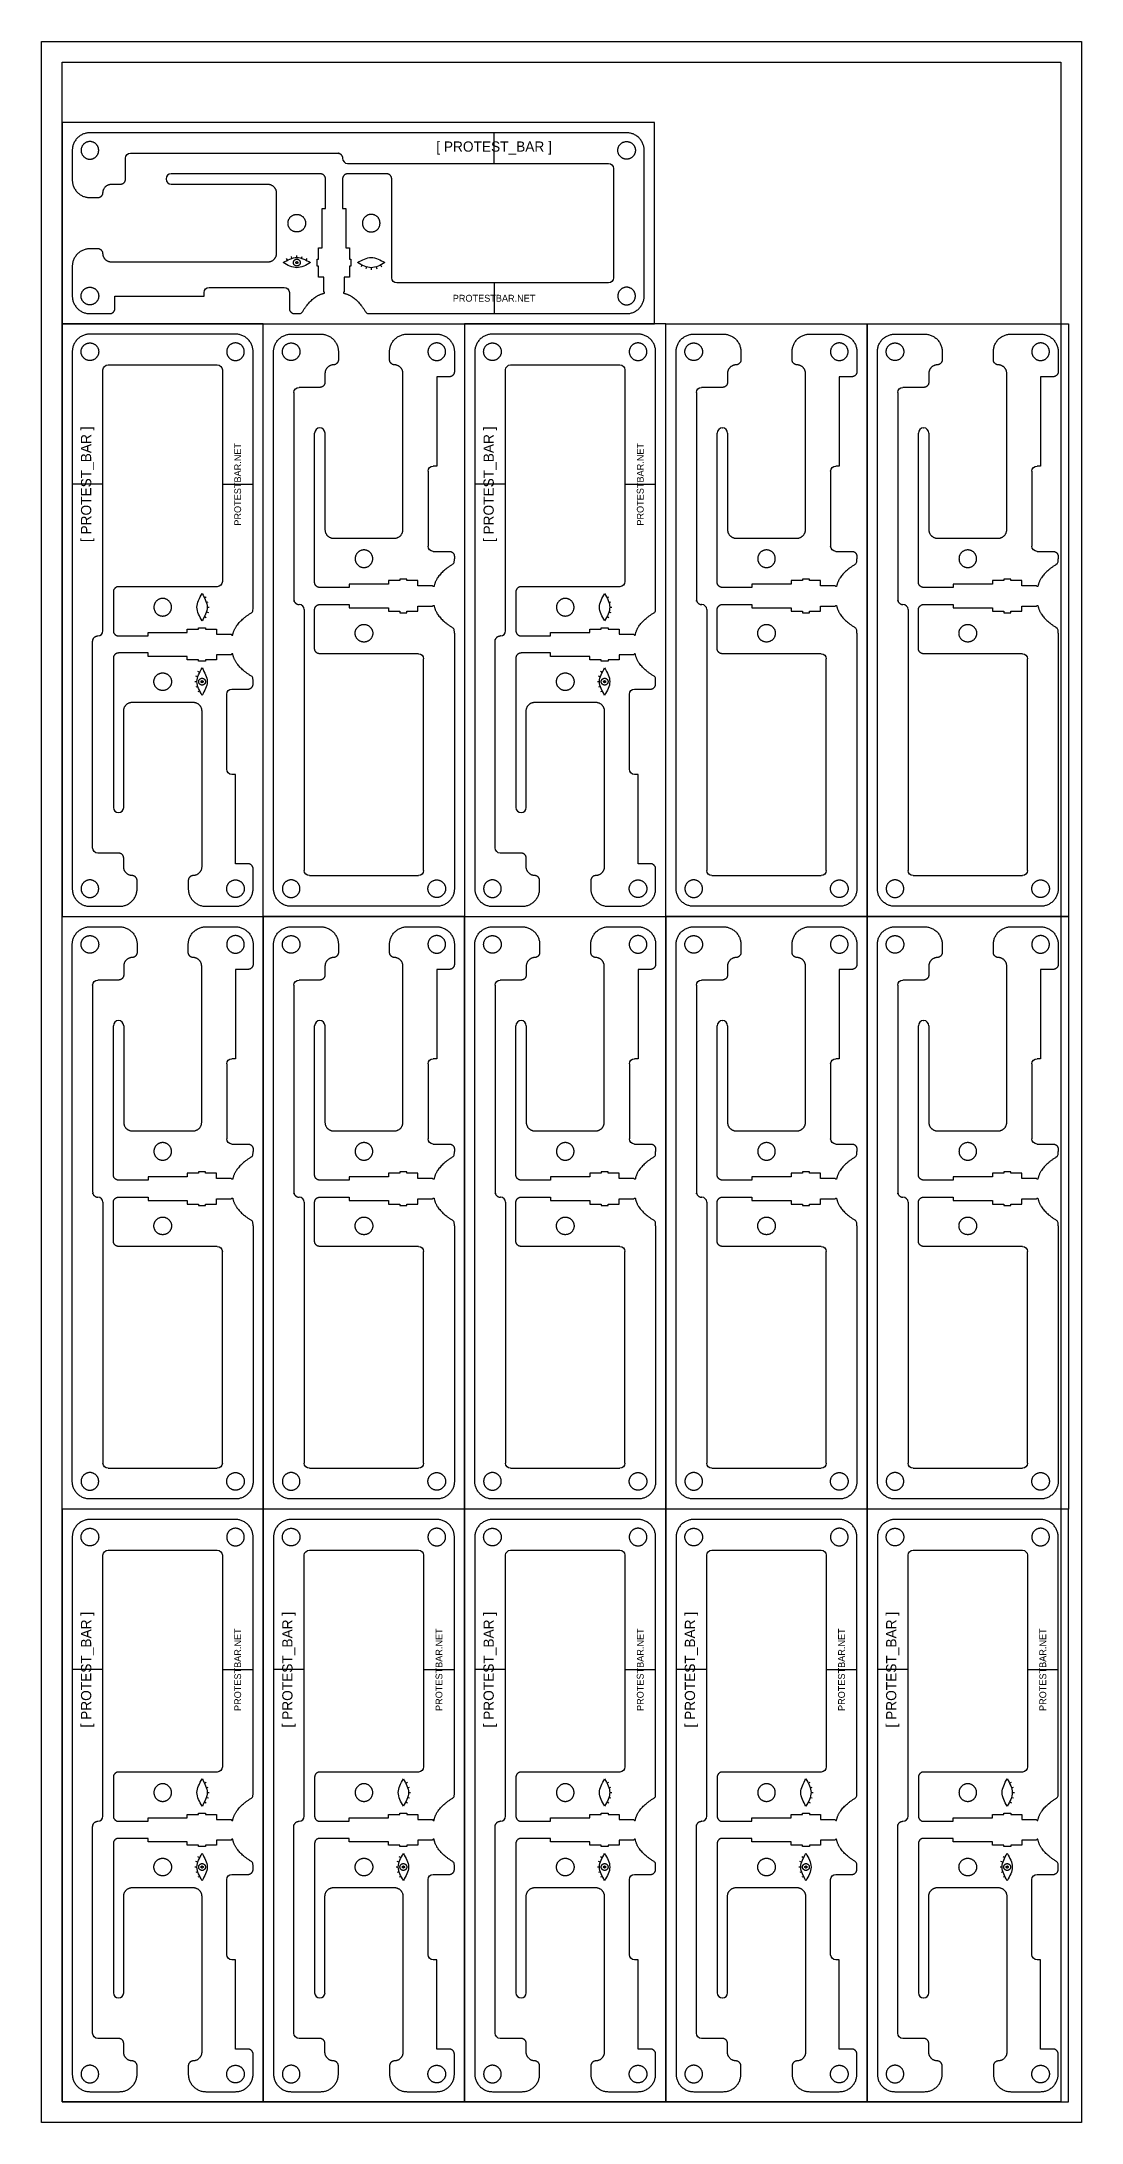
# Model space of a CAD drawing. Header units: millimetres. Extents: x 239 to 3341, y -97 to 676.
# Drawn here: x 2121 to 2426, y -97 to 513 of the extents above; entities that cross this region are included whole.
import ezdxf

# ---------------------------------------------------------------- set-up
doc = ezdxf.new("R2010")
doc.units = ezdxf.units.MM
doc.layers.add('Default', color=7, linetype='Continuous')
doc.layers.add('ESP', color=7, linetype='Continuous')

msp = doc.modelspace()

# ---------------------------------------------------------------- texts
at = {"layer": 'ESP', "attachment_point": 5}
for s, width, heights, insert, char_height in [('\\pxqc;{\\C3;[ PROTEST_BAR ]}', 56.4232, [22.85], (2254, 481.61), 3), ('\\pxqc;{\\C3;PROTESTBAR.NET}', 65, [0], (2254, 437.61), 2)]:
    msp.add_mtext_dynamic_manual_height_columns(s, width=width, gutter_width=1, heights=heights, dxfattribs=dict(at, insert=insert, char_height=char_height))
at = {"layer": 'ESP', "attachment_point": 5, "rotation": 90}
for s, width, heights, insert, char_height in [('\\pxqc;{\\C3;[ PROTEST_BAR ]}', 56.4232, [22.85], (2134.86, 383.11), 3), ('\\pxqc;{\\C3;[ PROTEST_BAR ]}', 56.4232, [22.85], (2252.86, 383.11), 3), ('\\pxqc;{\\C3;PROTESTBAR.NET}', 65, [0], (2178.86, 383.11), 2), ('\\pxqc;{\\C3;PROTESTBAR.NET}', 65, [0], (2296.86, 383.11), 2), ('\\pxqc;{\\C3;[ PROTEST_BAR ]}', 56.4232, [22.85], (2134.86, 35.84), 3), ('\\pxqc;{\\C3;[ PROTEST_BAR ]}', 56.4232, [22.85], (2193.86, 35.84), 3), ('\\pxqc;{\\C3;[ PROTEST_BAR ]}', 56.4232, [22.85], (2252.86, 35.84), 3), ('\\pxqc;{\\C3;[ PROTEST_BAR ]}', 56.4232, [22.85], (2311.86, 35.84), 3), ('\\pxqc;{\\C3;[ PROTEST_BAR ]}', 56.4232, [22.85], (2370.86, 35.84), 3), ('\\pxqc;{\\C3;PROTESTBAR.NET}', 65, [0], (2178.86, 35.84), 2), ('\\pxqc;{\\C3;PROTESTBAR.NET}', 65, [0], (2237.86, 35.84), 2), ('\\pxqc;{\\C3;PROTESTBAR.NET}', 65, [0], (2296.86, 35.84), 2), ('\\pxqc;{\\C3;PROTESTBAR.NET}', 65, [0], (2355.86, 35.84), 2), ('\\pxqc;{\\C3;PROTESTBAR.NET}', 65, [0], (2414.86, 35.84), 2)]:
    msp.add_mtext_dynamic_manual_height_columns(s, width=width, gutter_width=1, heights=heights, dxfattribs=dict(at, insert=insert, char_height=char_height))

# ---------------------------------------------------------------- linework, layer by layer
at = {"color": 3}
for p, q in [((2193.44, 448.75), (2193.17, 449.28)), ((2194.76, 449.31), (2194.57, 449.88)), ((2196.17, 449.56), (2196.17, 450.15)), ((2197.58, 449.32), (2197.77, 449.88)), ((2198.91, 448.76), (2199.18, 449.29)), ((2215.26, 447.36), (2215, 446.83)), ((2216.59, 446.8), (2216.41, 446.23)), ((2218, 446.56), (2218, 445.96)), ((2219.41, 446.81), (2219.6, 446.24)), ((2220.74, 447.37), (2221.01, 446.84)), ((2169.1, 349.85), (2169.63, 350.12)), ((2169.67, 348.53), (2170.23, 348.71)), ((2287.1, 349.85), (2287.63, 350.12)), ((2287.67, 348.53), (2288.23, 348.71)), ((2169.11, 344.38), (2169.64, 344.11)), ((2169.67, 345.7), (2170.24, 345.52)), ((2169.92, 347.11), (2170.51, 347.12)), ((2287.11, 344.38), (2287.64, 344.11)), ((2287.67, 345.7), (2288.24, 345.52)), ((2287.92, 347.11), (2288.51, 347.12)), ((2166.91, 325.28), (2166.32, 325.28)), ((2167.15, 326.7), (2166.59, 326.88)), ((2167.16, 323.87), (2166.6, 323.68)), ((2167.72, 328.02), (2167.19, 328.29)), ((2284.91, 325.28), (2284.32, 325.28)), ((2285.15, 326.7), (2284.59, 326.88)), ((2285.16, 323.87), (2284.6, 323.68)), ((2285.72, 328.02), (2285.19, 328.29)), ((2167.73, 322.55), (2167.2, 322.28)), ((2285.73, 322.55), (2285.2, 322.28)), ((2169.1, 2.58), (2169.63, 2.85)), ((2169.67, 1.26), (2170.23, 1.44)), ((2228.1, 2.58), (2228.63, 2.85)), ((2228.67, 1.26), (2229.23, 1.44)), ((2287.1, 2.58), (2287.63, 2.85)), ((2287.67, 1.26), (2288.23, 1.44)), ((2346.1, 2.58), (2346.63, 2.85)), ((2346.67, 1.26), (2347.23, 1.44)), ((2405.1, 2.58), (2405.63, 2.85)), ((2405.67, 1.26), (2406.23, 1.44)), ((2169.11, -2.89), (2169.64, -3.16)), ((2169.67, -1.57), (2170.24, -1.75)), ((2169.92, -0.16), (2170.51, -0.15)), ((2228.11, -2.89), (2228.64, -3.16)), ((2228.67, -1.57), (2229.24, -1.75)), ((2228.92, -0.16), (2229.51, -0.15)), ((2287.11, -2.89), (2287.64, -3.16)), ((2287.67, -1.57), (2288.24, -1.75)), ((2287.92, -0.16), (2288.51, -0.15)), ((2346.11, -2.89), (2346.64, -3.16)), ((2346.67, -1.57), (2347.24, -1.75)), ((2346.92, -0.16), (2347.51, -0.15)), ((2405.11, -2.89), (2405.64, -3.16)), ((2405.67, -1.57), (2406.24, -1.75)), ((2405.92, -0.16), (2406.51, -0.15)), ((2166.91, -21.99), (2166.32, -21.99)), ((2167.15, -20.57), (2166.59, -20.39)), ((2167.16, -23.4), (2166.6, -23.58)), ((2167.72, -19.25), (2167.19, -18.98)), ((2225.91, -21.99), (2225.32, -21.99)), ((2226.15, -20.57), (2225.59, -20.39)), ((2226.16, -23.4), (2225.6, -23.58)), ((2226.72, -19.25), (2226.19, -18.98)), ((2284.91, -21.99), (2284.32, -21.99)), ((2285.15, -20.57), (2284.59, -20.39)), ((2285.16, -23.4), (2284.6, -23.58)), ((2285.72, -19.25), (2285.19, -18.98)), ((2343.91, -21.99), (2343.32, -21.99)), ((2344.15, -20.57), (2343.59, -20.39)), ((2344.16, -23.4), (2343.6, -23.58)), ((2344.72, -19.25), (2344.19, -18.98)), ((2402.91, -21.99), (2402.32, -21.99)), ((2403.15, -20.57), (2402.59, -20.39)), ((2403.16, -23.4), (2402.6, -23.58)), ((2403.72, -19.25), (2403.19, -18.98)), ((2167.73, -24.72), (2167.2, -24.99)), ((2226.73, -24.72), (2226.2, -24.99)), ((2285.73, -24.72), (2285.2, -24.99)), ((2344.73, -24.72), (2344.2, -24.99)), ((2403.73, -24.72), (2403.2, -24.99))]:
    msp.add_line(p, q, dxfattribs=at)
for points in [[(2192.17, 448.06), (2193.51, 448.81), (2196.18, 450.31), (2198.86, 448.81), (2200.2, 448.06)], [(2200.2, 448.06), (2198.86, 447.31), (2196.18, 445.81), (2193.51, 447.31), (2192.17, 448.06)], [(2213.98, 448.06), (2215.32, 448.81), (2217.99, 450.31), (2220.67, 448.81), (2222, 448.06)], [(2222, 448.06), (2220.67, 447.31), (2217.99, 445.81), (2215.32, 447.31), (2213.98, 448.06)], [(2168.41, 343.09), (2167.66, 344.43), (2166.16, 347.1), (2167.66, 349.78), (2168.41, 351.11)], [(2168.41, 351.11), (2169.16, 349.78), (2170.67, 347.1), (2169.16, 344.43), (2168.41, 343.09)], [(2286.41, 343.09), (2285.66, 344.43), (2284.16, 347.1), (2285.66, 349.78), (2286.41, 351.11)], [(2286.41, 351.11), (2287.16, 349.78), (2288.67, 347.1), (2287.16, 344.43), (2286.41, 343.09)], [(2168.41, 321.28), (2167.66, 322.62), (2166.16, 325.29), (2167.66, 327.97), (2168.41, 329.31)], [(2168.41, 329.31), (2169.16, 327.97), (2170.67, 325.29), (2169.16, 322.62), (2168.41, 321.28)], [(2286.41, 321.28), (2285.66, 322.62), (2284.16, 325.29), (2285.66, 327.97), (2286.41, 329.31)], [(2286.41, 329.31), (2287.16, 327.97), (2288.67, 325.29), (2287.16, 322.62), (2286.41, 321.28)], [(2168.41, -4.18), (2167.66, -2.84), (2166.16, -0.17), (2167.66, 2.51), (2168.41, 3.84)], [(2168.41, 3.84), (2169.16, 2.51), (2170.67, -0.17), (2169.16, -2.84), (2168.41, -4.18)], [(2227.41, -4.18), (2226.66, -2.84), (2225.16, -0.17), (2226.66, 2.51), (2227.41, 3.84)], [(2227.41, 3.84), (2228.16, 2.51), (2229.67, -0.17), (2228.16, -2.84), (2227.41, -4.18)], [(2286.41, -4.18), (2285.66, -2.84), (2284.16, -0.17), (2285.66, 2.51), (2286.41, 3.84)], [(2286.41, 3.84), (2287.16, 2.51), (2288.67, -0.17), (2287.16, -2.84), (2286.41, -4.18)], [(2345.41, -4.18), (2344.66, -2.84), (2343.16, -0.17), (2344.66, 2.51), (2345.41, 3.84)], [(2345.41, 3.84), (2346.16, 2.51), (2347.67, -0.17), (2346.16, -2.84), (2345.41, -4.18)], [(2404.41, -4.18), (2403.66, -2.84), (2402.16, -0.17), (2403.66, 2.51), (2404.41, 3.84)], [(2404.41, 3.84), (2405.16, 2.51), (2406.67, -0.17), (2405.16, -2.84), (2404.41, -4.18)], [(2168.41, -25.99), (2167.66, -24.65), (2166.16, -21.98), (2167.66, -19.3), (2168.41, -17.96)], [(2168.41, -17.96), (2169.16, -19.3), (2170.67, -21.98), (2169.16, -24.65), (2168.41, -25.99)], [(2227.41, -25.99), (2226.66, -24.65), (2225.16, -21.98), (2226.66, -19.3), (2227.41, -17.96)], [(2227.41, -17.96), (2228.16, -19.3), (2229.67, -21.98), (2228.16, -24.65), (2227.41, -25.99)], [(2286.41, -25.99), (2285.66, -24.65), (2284.16, -21.98), (2285.66, -19.3), (2286.41, -17.96)], [(2286.41, -17.96), (2287.16, -19.3), (2288.67, -21.98), (2287.16, -24.65), (2286.41, -25.99)], [(2345.41, -25.99), (2344.66, -24.65), (2343.16, -21.98), (2344.66, -19.3), (2345.41, -17.96)], [(2345.41, -17.96), (2346.16, -19.3), (2347.67, -21.98), (2346.16, -24.65), (2345.41, -25.99)], [(2404.41, -25.99), (2403.66, -24.65), (2402.16, -21.98), (2403.66, -19.3), (2404.41, -17.96)], [(2404.41, -17.96), (2405.16, -19.3), (2406.67, -21.98), (2405.16, -24.65), (2404.41, -25.99)]]:
    msp.add_open_spline(points, degree=3, dxfattribs=at)
for points, knots in [([(2197.18, 448.06), (2197.18, 449.06), (2196.18, 449.06), (2195.18, 449.06), (2195.18, 448.06), (2195.18, 447.06), (2196.18, 447.06), (2197.18, 447.06), (2197.18, 448.06)], [0, 0, 0, 1.570796, 1.570796, 3.141593, 3.141593, 4.712389, 4.712389, 6.283185, 6.283185, 6.283185]), ([(2196.48, 448.06), (2196.48, 448.36), (2196.18, 448.36), (2195.88, 448.36), (2195.88, 448.06), (2195.88, 447.76), (2196.18, 447.76), (2196.48, 447.76), (2196.48, 448.06)], [0, 0, 0, 0.471239, 0.471239, 0.942478, 0.942478, 1.413717, 1.413717, 1.884956, 1.884956, 1.884956]), ([(2168.41, 326.29), (2167.41, 326.29), (2167.41, 325.29), (2167.41, 324.29), (2168.41, 324.29), (2169.41, 324.29), (2169.41, 325.29), (2169.41, 326.29), (2168.41, 326.29)], [0, 0, 0, 1.570796, 1.570796, 3.141593, 3.141593, 4.712389, 4.712389, 6.283185, 6.283185, 6.283185]), ([(2168.41, 325.59), (2168.11, 325.59), (2168.11, 325.29), (2168.11, 324.99), (2168.41, 324.99), (2168.71, 324.99), (2168.71, 325.29), (2168.71, 325.59), (2168.41, 325.59)], [0, 0, 0, 0.471239, 0.471239, 0.942478, 0.942478, 1.413717, 1.413717, 1.884956, 1.884956, 1.884956]), ([(2286.41, 326.29), (2285.41, 326.29), (2285.41, 325.29), (2285.41, 324.29), (2286.41, 324.29), (2287.41, 324.29), (2287.41, 325.29), (2287.41, 326.29), (2286.41, 326.29)], [0, 0, 0, 1.570796, 1.570796, 3.141593, 3.141593, 4.712389, 4.712389, 6.283185, 6.283185, 6.283185]), ([(2286.41, 325.59), (2286.11, 325.59), (2286.11, 325.29), (2286.11, 324.99), (2286.41, 324.99), (2286.71, 324.99), (2286.71, 325.29), (2286.71, 325.59), (2286.41, 325.59)], [0, 0, 0, 0.471239, 0.471239, 0.942478, 0.942478, 1.413717, 1.413717, 1.884956, 1.884956, 1.884956]), ([(2168.41, -20.98), (2167.41, -20.98), (2167.41, -21.98), (2167.41, -22.98), (2168.41, -22.98), (2169.41, -22.98), (2169.41, -21.98), (2169.41, -20.98), (2168.41, -20.98)], [0, 0, 0, 1.570796, 1.570796, 3.141593, 3.141593, 4.712389, 4.712389, 6.283185, 6.283185, 6.283185]), ([(2168.41, -21.68), (2168.11, -21.68), (2168.11, -21.98), (2168.11, -22.28), (2168.41, -22.28), (2168.71, -22.28), (2168.71, -21.98), (2168.71, -21.68), (2168.41, -21.68)], [0, 0, 0, 0.471239, 0.471239, 0.942478, 0.942478, 1.413717, 1.413717, 1.884956, 1.884956, 1.884956]), ([(2227.41, -20.98), (2226.41, -20.98), (2226.41, -21.98), (2226.41, -22.98), (2227.41, -22.98), (2228.41, -22.98), (2228.41, -21.98), (2228.41, -20.98), (2227.41, -20.98)], [0, 0, 0, 1.570796, 1.570796, 3.141593, 3.141593, 4.712389, 4.712389, 6.283185, 6.283185, 6.283185]), ([(2227.41, -21.68), (2227.11, -21.68), (2227.11, -21.98), (2227.11, -22.28), (2227.41, -22.28), (2227.71, -22.28), (2227.71, -21.98), (2227.71, -21.68), (2227.41, -21.68)], [0, 0, 0, 0.471239, 0.471239, 0.942478, 0.942478, 1.413717, 1.413717, 1.884956, 1.884956, 1.884956]), ([(2286.41, -20.98), (2285.41, -20.98), (2285.41, -21.98), (2285.41, -22.98), (2286.41, -22.98), (2287.41, -22.98), (2287.41, -21.98), (2287.41, -20.98), (2286.41, -20.98)], [0, 0, 0, 1.570796, 1.570796, 3.141593, 3.141593, 4.712389, 4.712389, 6.283185, 6.283185, 6.283185]), ([(2286.41, -21.68), (2286.11, -21.68), (2286.11, -21.98), (2286.11, -22.28), (2286.41, -22.28), (2286.71, -22.28), (2286.71, -21.98), (2286.71, -21.68), (2286.41, -21.68)], [0, 0, 0, 0.471239, 0.471239, 0.942478, 0.942478, 1.413717, 1.413717, 1.884956, 1.884956, 1.884956]), ([(2345.41, -20.98), (2344.41, -20.98), (2344.41, -21.98), (2344.41, -22.98), (2345.41, -22.98), (2346.41, -22.98), (2346.41, -21.98), (2346.41, -20.98), (2345.41, -20.98)], [0, 0, 0, 1.570796, 1.570796, 3.141593, 3.141593, 4.712389, 4.712389, 6.283185, 6.283185, 6.283185]), ([(2345.41, -21.68), (2345.11, -21.68), (2345.11, -21.98), (2345.11, -22.28), (2345.41, -22.28), (2345.71, -22.28), (2345.71, -21.98), (2345.71, -21.68), (2345.41, -21.68)], [0, 0, 0, 0.471239, 0.471239, 0.942478, 0.942478, 1.413717, 1.413717, 1.884956, 1.884956, 1.884956]), ([(2404.41, -20.98), (2403.41, -20.98), (2403.41, -21.98), (2403.41, -22.98), (2404.41, -22.98), (2405.41, -22.98), (2405.41, -21.98), (2405.41, -20.98), (2404.41, -20.98)], [0, 0, 0, 1.570796, 1.570796, 3.141593, 3.141593, 4.712389, 4.712389, 6.283185, 6.283185, 6.283185]), ([(2404.41, -21.68), (2404.11, -21.68), (2404.11, -21.98), (2404.11, -22.28), (2404.41, -22.28), (2404.71, -22.28), (2404.71, -21.98), (2404.71, -21.68), (2404.41, -21.68)], [0, 0, 0, 0.471239, 0.471239, 0.942478, 0.942478, 1.413717, 1.413717, 1.884956, 1.884956, 1.884956])]:
    msp.add_rational_spline(points, [1, 0.707106781187, 1, 0.707106781187, 1, 0.707106781187, 1, 0.707106781187, 1], degree=2, knots=knots, dxfattribs=at)
at = {"layer": 'Default', "color": 5}
for p, q in [((2157.86, 472.57), (2157.86, 472.54)), ((2202.9, 399.61), (2202.93, 399.61)), ((2320.9, 399.61), (2320.93, 399.61)), ((2379.9, 399.61), (2379.93, 399.61)), ((2143.9, 286.97), (2143.93, 286.97)), ((2261.9, 286.97), (2261.93, 286.97)), ((2143.9, 225.98), (2143.93, 225.98)), ((2202.9, 225.98), (2202.93, 225.98)), ((2261.9, 225.98), (2261.93, 225.98)), ((2320.9, 225.98), (2320.93, 225.98)), ((2379.9, 225.98), (2379.93, 225.98)), ((2143.9, -60.3), (2143.93, -60.3)), ((2202.9, -60.3), (2202.93, -60.3)), ((2261.9, -60.3), (2261.93, -60.3)), ((2320.9, -60.3), (2320.93, -60.3)), ((2379.9, -60.3), (2379.93, -60.3))]:
    msp.add_line(p, q, dxfattribs=at)
at = {"layer": 'Default', "color": 1}
for points in [[(2132.94, 480.95), (2132.94, 483.53), (2135.52, 483.53), (2138.1, 483.53), (2138.1, 480.95), (2138.1, 478.37), (2135.52, 478.37), (2132.94, 478.37), (2132.94, 480.95)], [(2295.42, 480.95), (2295.42, 483.53), (2292.84, 483.53), (2290.26, 483.53), (2290.26, 480.95), (2290.26, 478.37), (2292.84, 478.37), (2295.42, 478.37), (2295.42, 480.95)], [(2193.59, 459.61), (2193.59, 457.03), (2196.17, 457.03), (2198.75, 457.03), (2198.75, 459.61), (2198.75, 462.19), (2196.17, 462.19), (2193.59, 462.19), (2193.59, 459.61)], [(2220.57, 459.61), (2220.57, 457.03), (2217.99, 457.03), (2215.41, 457.03), (2215.41, 459.61), (2215.41, 462.19), (2217.99, 462.19), (2220.57, 462.19), (2220.57, 459.61)], [(2132.94, 438.27), (2132.94, 435.69), (2135.52, 435.69), (2138.1, 435.69), (2138.1, 438.27), (2138.1, 440.85), (2135.52, 440.85), (2132.94, 440.85), (2132.94, 438.27)], [(2295.42, 438.27), (2295.42, 435.69), (2292.84, 435.69), (2290.26, 435.69), (2290.26, 438.27), (2290.26, 440.85), (2292.84, 440.85), (2295.42, 440.85), (2295.42, 438.27)], [(2135.52, 424.53), (2132.94, 424.53), (2132.94, 421.95), (2132.94, 419.37), (2135.52, 419.37), (2138.1, 419.37), (2138.1, 421.95), (2138.1, 424.53), (2135.52, 424.53)], [(2178.2, 424.53), (2180.78, 424.53), (2180.78, 421.95), (2180.78, 419.37), (2178.2, 419.37), (2175.62, 419.37), (2175.62, 421.95), (2175.62, 424.53), (2178.2, 424.53)], [(2194.52, 424.53), (2191.94, 424.53), (2191.94, 421.95), (2191.94, 419.37), (2194.52, 419.37), (2197.1, 419.37), (2197.1, 421.95), (2197.1, 424.53), (2194.52, 424.53)], [(2237.2, 424.53), (2239.78, 424.53), (2239.78, 421.95), (2239.78, 419.37), (2237.2, 419.37), (2234.62, 419.37), (2234.62, 421.95), (2234.62, 424.53), (2237.2, 424.53)], [(2253.52, 424.53), (2250.94, 424.53), (2250.94, 421.95), (2250.94, 419.37), (2253.52, 419.37), (2256.1, 419.37), (2256.1, 421.95), (2256.1, 424.53), (2253.52, 424.53)], [(2296.2, 424.53), (2298.78, 424.53), (2298.78, 421.95), (2298.78, 419.37), (2296.2, 419.37), (2293.62, 419.37), (2293.62, 421.95), (2293.62, 424.53), (2296.2, 424.53)], [(2312.52, 424.53), (2309.94, 424.53), (2309.94, 421.95), (2309.94, 419.37), (2312.52, 419.37), (2315.1, 419.37), (2315.1, 421.95), (2315.1, 424.53), (2312.52, 424.53)], [(2355.2, 424.53), (2357.78, 424.53), (2357.78, 421.95), (2357.78, 419.37), (2355.2, 419.37), (2352.62, 419.37), (2352.62, 421.95), (2352.62, 424.53), (2355.2, 424.53)], [(2371.52, 424.53), (2368.94, 424.53), (2368.94, 421.95), (2368.94, 419.37), (2371.52, 419.37), (2374.1, 419.37), (2374.1, 421.95), (2374.1, 424.53), (2371.52, 424.53)], [(2414.2, 424.53), (2416.78, 424.53), (2416.78, 421.95), (2416.78, 419.37), (2414.2, 419.37), (2411.62, 419.37), (2411.62, 421.95), (2411.62, 424.53), (2414.2, 424.53)], [(2215.86, 363.88), (2218.44, 363.88), (2218.44, 361.3), (2218.44, 358.72), (2215.86, 358.72), (2213.28, 358.72), (2213.28, 361.3), (2213.28, 363.88), (2215.86, 363.88)], [(2333.86, 363.88), (2336.44, 363.88), (2336.44, 361.3), (2336.44, 358.72), (2333.86, 358.72), (2331.28, 358.72), (2331.28, 361.3), (2331.28, 363.88), (2333.86, 363.88)], [(2392.86, 363.88), (2395.44, 363.88), (2395.44, 361.3), (2395.44, 358.72), (2392.86, 358.72), (2390.28, 358.72), (2390.28, 361.3), (2390.28, 363.88), (2392.86, 363.88)], [(2156.86, 349.68), (2159.44, 349.68), (2159.44, 347.1), (2159.44, 344.52), (2156.86, 344.52), (2154.28, 344.52), (2154.28, 347.1), (2154.28, 349.68), (2156.86, 349.68)], [(2274.86, 349.68), (2277.44, 349.68), (2277.44, 347.1), (2277.44, 344.52), (2274.86, 344.52), (2272.28, 344.52), (2272.28, 347.1), (2272.28, 349.68), (2274.86, 349.68)], [(2215.86, 336.9), (2218.44, 336.9), (2218.44, 339.48), (2218.44, 342.06), (2215.86, 342.06), (2213.28, 342.06), (2213.28, 339.48), (2213.28, 336.9), (2215.86, 336.9)], [(2333.86, 336.9), (2336.44, 336.9), (2336.44, 339.48), (2336.44, 342.06), (2333.86, 342.06), (2331.28, 342.06), (2331.28, 339.48), (2331.28, 336.9), (2333.86, 336.9)], [(2392.86, 336.9), (2395.44, 336.9), (2395.44, 339.48), (2395.44, 342.06), (2392.86, 342.06), (2390.28, 342.06), (2390.28, 339.48), (2390.28, 336.9), (2392.86, 336.9)], [(2156.86, 322.7), (2159.44, 322.7), (2159.44, 325.28), (2159.44, 327.86), (2156.86, 327.86), (2154.28, 327.86), (2154.28, 325.28), (2154.28, 322.7), (2156.86, 322.7)], [(2274.86, 322.7), (2277.44, 322.7), (2277.44, 325.28), (2277.44, 327.86), (2274.86, 327.86), (2272.28, 327.86), (2272.28, 325.28), (2272.28, 322.7), (2274.86, 322.7)], [(2135.52, 262.05), (2132.94, 262.05), (2132.94, 264.63), (2132.94, 267.21), (2135.52, 267.21), (2138.1, 267.21), (2138.1, 264.63), (2138.1, 262.05), (2135.52, 262.05)], [(2178.2, 262.05), (2180.78, 262.05), (2180.78, 264.63), (2180.78, 267.21), (2178.2, 267.21), (2175.62, 267.21), (2175.62, 264.63), (2175.62, 262.05), (2178.2, 262.05)], [(2194.52, 262.05), (2191.94, 262.05), (2191.94, 264.63), (2191.94, 267.21), (2194.52, 267.21), (2197.1, 267.21), (2197.1, 264.63), (2197.1, 262.05), (2194.52, 262.05)], [(2237.2, 262.05), (2239.78, 262.05), (2239.78, 264.63), (2239.78, 267.21), (2237.2, 267.21), (2234.62, 267.21), (2234.62, 264.63), (2234.62, 262.05), (2237.2, 262.05)], [(2253.52, 262.05), (2250.94, 262.05), (2250.94, 264.63), (2250.94, 267.21), (2253.52, 267.21), (2256.1, 267.21), (2256.1, 264.63), (2256.1, 262.05), (2253.52, 262.05)], [(2296.2, 262.05), (2298.78, 262.05), (2298.78, 264.63), (2298.78, 267.21), (2296.2, 267.21), (2293.62, 267.21), (2293.62, 264.63), (2293.62, 262.05), (2296.2, 262.05)], [(2312.52, 262.05), (2309.94, 262.05), (2309.94, 264.63), (2309.94, 267.21), (2312.52, 267.21), (2315.1, 267.21), (2315.1, 264.63), (2315.1, 262.05), (2312.52, 262.05)], [(2355.2, 262.05), (2357.78, 262.05), (2357.78, 264.63), (2357.78, 267.21), (2355.2, 267.21), (2352.62, 267.21), (2352.62, 264.63), (2352.62, 262.05), (2355.2, 262.05)], [(2371.52, 262.05), (2368.94, 262.05), (2368.94, 264.63), (2368.94, 267.21), (2371.52, 267.21), (2374.1, 267.21), (2374.1, 264.63), (2374.1, 262.05), (2371.52, 262.05)], [(2414.2, 262.05), (2416.78, 262.05), (2416.78, 264.63), (2416.78, 267.21), (2414.2, 267.21), (2411.62, 267.21), (2411.62, 264.63), (2411.62, 262.05), (2414.2, 262.05)], [(2135.52, 250.89), (2132.94, 250.89), (2132.94, 248.31), (2132.94, 245.74), (2135.52, 245.74), (2138.1, 245.74), (2138.1, 248.31), (2138.1, 250.89), (2135.52, 250.89)], [(2178.2, 250.89), (2180.78, 250.89), (2180.78, 248.31), (2180.78, 245.74), (2178.2, 245.74), (2175.62, 245.74), (2175.62, 248.31), (2175.62, 250.89), (2178.2, 250.89)], [(2194.52, 250.89), (2191.94, 250.89), (2191.94, 248.31), (2191.94, 245.74), (2194.52, 245.74), (2197.1, 245.74), (2197.1, 248.31), (2197.1, 250.89), (2194.52, 250.89)], [(2237.2, 250.89), (2239.78, 250.89), (2239.78, 248.31), (2239.78, 245.74), (2237.2, 245.74), (2234.62, 245.74), (2234.62, 248.31), (2234.62, 250.89), (2237.2, 250.89)], [(2253.52, 250.89), (2250.94, 250.89), (2250.94, 248.31), (2250.94, 245.74), (2253.52, 245.74), (2256.1, 245.74), (2256.1, 248.31), (2256.1, 250.89), (2253.52, 250.89)], [(2296.2, 250.89), (2298.78, 250.89), (2298.78, 248.31), (2298.78, 245.74), (2296.2, 245.74), (2293.62, 245.74), (2293.62, 248.31), (2293.62, 250.89), (2296.2, 250.89)], [(2312.52, 250.89), (2309.94, 250.89), (2309.94, 248.31), (2309.94, 245.74), (2312.52, 245.74), (2315.1, 245.74), (2315.1, 248.31), (2315.1, 250.89), (2312.52, 250.89)], [(2355.2, 250.89), (2357.78, 250.89), (2357.78, 248.31), (2357.78, 245.74), (2355.2, 245.74), (2352.62, 245.74), (2352.62, 248.31), (2352.62, 250.89), (2355.2, 250.89)], [(2371.52, 250.89), (2368.94, 250.89), (2368.94, 248.31), (2368.94, 245.74), (2371.52, 245.74), (2374.1, 245.74), (2374.1, 248.31), (2374.1, 250.89), (2371.52, 250.89)], [(2414.2, 250.89), (2416.78, 250.89), (2416.78, 248.31), (2416.78, 245.74), (2414.2, 245.74), (2411.62, 245.74), (2411.62, 248.31), (2411.62, 250.89), (2414.2, 250.89)], [(2156.86, 190.25), (2159.44, 190.25), (2159.44, 187.67), (2159.44, 185.09), (2156.86, 185.09), (2154.28, 185.09), (2154.28, 187.67), (2154.28, 190.25), (2156.86, 190.25)], [(2215.86, 190.25), (2218.44, 190.25), (2218.44, 187.67), (2218.44, 185.09), (2215.86, 185.09), (2213.28, 185.09), (2213.28, 187.67), (2213.28, 190.25), (2215.86, 190.25)], [(2274.86, 190.25), (2277.44, 190.25), (2277.44, 187.67), (2277.44, 185.09), (2274.86, 185.09), (2272.28, 185.09), (2272.28, 187.67), (2272.28, 190.25), (2274.86, 190.25)], [(2333.86, 190.25), (2336.44, 190.25), (2336.44, 187.67), (2336.44, 185.09), (2333.86, 185.09), (2331.28, 185.09), (2331.28, 187.67), (2331.28, 190.25), (2333.86, 190.25)], [(2392.86, 190.25), (2395.44, 190.25), (2395.44, 187.67), (2395.44, 185.09), (2392.86, 185.09), (2390.28, 185.09), (2390.28, 187.67), (2390.28, 190.25), (2392.86, 190.25)], [(2156.86, 163.27), (2159.44, 163.27), (2159.44, 165.85), (2159.44, 168.43), (2156.86, 168.43), (2154.28, 168.43), (2154.28, 165.85), (2154.28, 163.27), (2156.86, 163.27)], [(2215.86, 163.27), (2218.44, 163.27), (2218.44, 165.85), (2218.44, 168.43), (2215.86, 168.43), (2213.28, 168.43), (2213.28, 165.85), (2213.28, 163.27), (2215.86, 163.27)], [(2274.86, 163.27), (2277.44, 163.27), (2277.44, 165.85), (2277.44, 168.43), (2274.86, 168.43), (2272.28, 168.43), (2272.28, 165.85), (2272.28, 163.27), (2274.86, 163.27)], [(2333.86, 163.27), (2336.44, 163.27), (2336.44, 165.85), (2336.44, 168.43), (2333.86, 168.43), (2331.28, 168.43), (2331.28, 165.85), (2331.28, 163.27), (2333.86, 163.27)], [(2392.86, 163.27), (2395.44, 163.27), (2395.44, 165.85), (2395.44, 168.43), (2392.86, 168.43), (2390.28, 168.43), (2390.28, 165.85), (2390.28, 163.27), (2392.86, 163.27)], [(2135.52, 88.42), (2132.94, 88.42), (2132.94, 91), (2132.94, 93.58), (2135.52, 93.58), (2138.1, 93.58), (2138.1, 91), (2138.1, 88.42), (2135.52, 88.42)], [(2178.2, 88.42), (2180.78, 88.42), (2180.78, 91), (2180.78, 93.58), (2178.2, 93.58), (2175.62, 93.58), (2175.62, 91), (2175.62, 88.42), (2178.2, 88.42)], [(2194.52, 88.42), (2191.94, 88.42), (2191.94, 91), (2191.94, 93.58), (2194.52, 93.58), (2197.1, 93.58), (2197.1, 91), (2197.1, 88.42), (2194.52, 88.42)], [(2237.2, 88.42), (2239.78, 88.42), (2239.78, 91), (2239.78, 93.58), (2237.2, 93.58), (2234.62, 93.58), (2234.62, 91), (2234.62, 88.42), (2237.2, 88.42)], [(2253.52, 88.42), (2250.94, 88.42), (2250.94, 91), (2250.94, 93.58), (2253.52, 93.58), (2256.1, 93.58), (2256.1, 91), (2256.1, 88.42), (2253.52, 88.42)], [(2296.2, 88.42), (2298.78, 88.42), (2298.78, 91), (2298.78, 93.58), (2296.2, 93.58), (2293.62, 93.58), (2293.62, 91), (2293.62, 88.42), (2296.2, 88.42)], [(2312.52, 88.42), (2309.94, 88.42), (2309.94, 91), (2309.94, 93.58), (2312.52, 93.58), (2315.1, 93.58), (2315.1, 91), (2315.1, 88.42), (2312.52, 88.42)], [(2355.2, 88.42), (2357.78, 88.42), (2357.78, 91), (2357.78, 93.58), (2355.2, 93.58), (2352.62, 93.58), (2352.62, 91), (2352.62, 88.42), (2355.2, 88.42)], [(2371.52, 88.42), (2368.94, 88.42), (2368.94, 91), (2368.94, 93.58), (2371.52, 93.58), (2374.1, 93.58), (2374.1, 91), (2374.1, 88.42), (2371.52, 88.42)], [(2414.2, 88.42), (2416.78, 88.42), (2416.78, 91), (2416.78, 93.58), (2414.2, 93.58), (2411.62, 93.58), (2411.62, 91), (2411.62, 88.42), (2414.2, 88.42)], [(2135.52, 77.26), (2132.94, 77.26), (2132.94, 74.68), (2132.94, 72.1), (2135.52, 72.1), (2138.1, 72.1), (2138.1, 74.68), (2138.1, 77.26), (2135.52, 77.26)], [(2178.2, 77.26), (2180.78, 77.26), (2180.78, 74.68), (2180.78, 72.1), (2178.2, 72.1), (2175.62, 72.1), (2175.62, 74.68), (2175.62, 77.26), (2178.2, 77.26)], [(2194.52, 77.26), (2191.94, 77.26), (2191.94, 74.68), (2191.94, 72.1), (2194.52, 72.1), (2197.1, 72.1), (2197.1, 74.68), (2197.1, 77.26), (2194.52, 77.26)], [(2237.2, 77.26), (2239.78, 77.26), (2239.78, 74.68), (2239.78, 72.1), (2237.2, 72.1), (2234.62, 72.1), (2234.62, 74.68), (2234.62, 77.26), (2237.2, 77.26)], [(2253.52, 77.26), (2250.94, 77.26), (2250.94, 74.68), (2250.94, 72.1), (2253.52, 72.1), (2256.1, 72.1), (2256.1, 74.68), (2256.1, 77.26), (2253.52, 77.26)], [(2296.2, 77.26), (2298.78, 77.26), (2298.78, 74.68), (2298.78, 72.1), (2296.2, 72.1), (2293.62, 72.1), (2293.62, 74.68), (2293.62, 77.26), (2296.2, 77.26)], [(2312.52, 77.26), (2309.94, 77.26), (2309.94, 74.68), (2309.94, 72.1), (2312.52, 72.1), (2315.1, 72.1), (2315.1, 74.68), (2315.1, 77.26), (2312.52, 77.26)], [(2355.2, 77.26), (2357.78, 77.26), (2357.78, 74.68), (2357.78, 72.1), (2355.2, 72.1), (2352.62, 72.1), (2352.62, 74.68), (2352.62, 77.26), (2355.2, 77.26)], [(2371.52, 77.26), (2368.94, 77.26), (2368.94, 74.68), (2368.94, 72.1), (2371.52, 72.1), (2374.1, 72.1), (2374.1, 74.68), (2374.1, 77.26), (2371.52, 77.26)], [(2414.2, 77.26), (2416.78, 77.26), (2416.78, 74.68), (2416.78, 72.1), (2414.2, 72.1), (2411.62, 72.1), (2411.62, 74.68), (2411.62, 77.26), (2414.2, 77.26)], [(2156.86, 2.41), (2159.44, 2.41), (2159.44, -0.17), (2159.44, -2.75), (2156.86, -2.75), (2154.28, -2.75), (2154.28, -0.17), (2154.28, 2.41), (2156.86, 2.41)], [(2215.86, 2.41), (2218.44, 2.41), (2218.44, -0.17), (2218.44, -2.75), (2215.86, -2.75), (2213.28, -2.75), (2213.28, -0.17), (2213.28, 2.41), (2215.86, 2.41)], [(2274.86, 2.41), (2277.44, 2.41), (2277.44, -0.17), (2277.44, -2.75), (2274.86, -2.75), (2272.28, -2.75), (2272.28, -0.17), (2272.28, 2.41), (2274.86, 2.41)], [(2333.86, 2.41), (2336.44, 2.41), (2336.44, -0.17), (2336.44, -2.75), (2333.86, -2.75), (2331.28, -2.75), (2331.28, -0.17), (2331.28, 2.41), (2333.86, 2.41)], [(2392.86, 2.41), (2395.44, 2.41), (2395.44, -0.17), (2395.44, -2.75), (2392.86, -2.75), (2390.28, -2.75), (2390.28, -0.17), (2390.28, 2.41), (2392.86, 2.41)], [(2156.86, -24.57), (2159.44, -24.57), (2159.44, -21.99), (2159.44, -19.41), (2156.86, -19.41), (2154.28, -19.41), (2154.28, -21.99), (2154.28, -24.57), (2156.86, -24.57)], [(2215.86, -24.57), (2218.44, -24.57), (2218.44, -21.99), (2218.44, -19.41), (2215.86, -19.41), (2213.28, -19.41), (2213.28, -21.99), (2213.28, -24.57), (2215.86, -24.57)], [(2274.86, -24.57), (2277.44, -24.57), (2277.44, -21.99), (2277.44, -19.41), (2274.86, -19.41), (2272.28, -19.41), (2272.28, -21.99), (2272.28, -24.57), (2274.86, -24.57)], [(2333.86, -24.57), (2336.44, -24.57), (2336.44, -21.99), (2336.44, -19.41), (2333.86, -19.41), (2331.28, -19.41), (2331.28, -21.99), (2331.28, -24.57), (2333.86, -24.57)], [(2392.86, -24.57), (2395.44, -24.57), (2395.44, -21.99), (2395.44, -19.41), (2392.86, -19.41), (2390.28, -19.41), (2390.28, -21.99), (2390.28, -24.57), (2392.86, -24.57)], [(2135.52, -85.22), (2132.94, -85.22), (2132.94, -82.64), (2132.94, -80.06), (2135.52, -80.06), (2138.1, -80.06), (2138.1, -82.64), (2138.1, -85.22), (2135.52, -85.22)], [(2178.2, -85.22), (2180.78, -85.22), (2180.78, -82.64), (2180.78, -80.06), (2178.2, -80.06), (2175.62, -80.06), (2175.62, -82.64), (2175.62, -85.22), (2178.2, -85.22)], [(2194.52, -85.22), (2191.94, -85.22), (2191.94, -82.64), (2191.94, -80.06), (2194.52, -80.06), (2197.1, -80.06), (2197.1, -82.64), (2197.1, -85.22), (2194.52, -85.22)], [(2237.2, -85.22), (2239.78, -85.22), (2239.78, -82.64), (2239.78, -80.06), (2237.2, -80.06), (2234.62, -80.06), (2234.62, -82.64), (2234.62, -85.22), (2237.2, -85.22)], [(2253.52, -85.22), (2250.94, -85.22), (2250.94, -82.64), (2250.94, -80.06), (2253.52, -80.06), (2256.1, -80.06), (2256.1, -82.64), (2256.1, -85.22), (2253.52, -85.22)], [(2296.2, -85.22), (2298.78, -85.22), (2298.78, -82.64), (2298.78, -80.06), (2296.2, -80.06), (2293.62, -80.06), (2293.62, -82.64), (2293.62, -85.22), (2296.2, -85.22)], [(2312.52, -85.22), (2309.94, -85.22), (2309.94, -82.64), (2309.94, -80.06), (2312.52, -80.06), (2315.1, -80.06), (2315.1, -82.64), (2315.1, -85.22), (2312.52, -85.22)], [(2355.2, -85.22), (2357.78, -85.22), (2357.78, -82.64), (2357.78, -80.06), (2355.2, -80.06), (2352.62, -80.06), (2352.62, -82.64), (2352.62, -85.22), (2355.2, -85.22)], [(2371.52, -85.22), (2368.94, -85.22), (2368.94, -82.64), (2368.94, -80.06), (2371.52, -80.06), (2374.1, -80.06), (2374.1, -82.64), (2374.1, -85.22), (2371.52, -85.22)], [(2414.2, -85.22), (2416.78, -85.22), (2416.78, -82.64), (2416.78, -80.06), (2414.2, -80.06), (2411.62, -80.06), (2411.62, -82.64), (2411.62, -85.22), (2414.2, -85.22)]]:
    msp.add_rational_spline(points, [1, 0.707106781187, 1, 0.707106781187, 1, 0.707106781187, 1, 0.707106781187, 1], degree=2, knots=[0, 0, 0, 4.052164, 4.052164, 8.104327, 8.104327, 12.156491, 12.156491, 16.208655, 16.208655, 16.208655], dxfattribs=at)
at = {"layer": 'ESP'}
for p, q in [((2254, 477.11), (2254, 486.11)), ((2254, 442.11), (2254, 433.11)), ((2139.36, 383.11), (2130.36, 383.11)), ((2174.36, 383.11), (2183.36, 383.11)), ((2257.36, 383.11), (2248.36, 383.11)), ((2292.36, 383.11), (2301.36, 383.11)), ((2139.36, 35.84), (2130.36, 35.84)), ((2174.36, 35.84), (2183.36, 35.84)), ((2198.36, 35.84), (2189.36, 35.84)), ((2233.36, 35.84), (2242.36, 35.84)), ((2257.36, 35.84), (2248.36, 35.84)), ((2292.36, 35.84), (2301.36, 35.84)), ((2316.36, 35.84), (2307.36, 35.84)), ((2351.36, 35.84), (2360.36, 35.84)), ((2375.36, 35.84), (2366.36, 35.84)), ((2410.36, 35.84), (2419.36, 35.84))]:
    msp.add_line(p, q, dxfattribs=at)
at = {"layer": 'ESP', "color": 5}
for p, q in [((2130.36, 480.95), (2130.36, 472.27)), ((2298, 438.27), (2298, 480.95)), ((2222.5, 474.07), (2211.08, 474.07)), ((2135.52, 467.11), (2137.86, 467.11)), ((2190.16, 468.5), (2190.16, 450.72)), ((2137.86, 452.11), (2135.52, 452.11)), ((2130.36, 446.95), (2130.36, 438.27)), ((2187.62, 448.18), (2141.9, 448.18)), ((2135.52, 433.11), (2141.35, 433.11)), ((2195.5, 433.11), (2196.16, 433.11)), ((2178.2, 427.11), (2135.52, 427.11)), ((2194.52, 427.11), (2203.2, 427.11)), ((2228.52, 427.11), (2237.2, 427.11)), ((2296.2, 427.11), (2253.52, 427.11)), ((2312.52, 427.11), (2321.2, 427.11)), ((2346.52, 427.11), (2355.2, 427.11)), ((2371.52, 427.11), (2380.2, 427.11)), ((2405.52, 427.11), (2414.2, 427.11)), ((2208.36, 421.95), (2208.36, 419.61)), ((2223.36, 419.61), (2223.36, 421.95)), ((2242.36, 421.95), (2242.36, 416.12)), ((2326.36, 421.95), (2326.36, 419.61)), ((2341.36, 419.61), (2341.36, 421.95)), ((2360.36, 421.95), (2360.36, 416.12)), ((2385.36, 421.95), (2385.36, 419.61)), ((2400.36, 419.61), (2400.36, 421.95)), ((2419.36, 421.95), (2419.36, 416.12)), ((2227.29, 369.85), (2227.29, 415.57)), ((2345.29, 369.85), (2345.29, 415.57)), ((2404.29, 369.85), (2404.29, 415.57)), ((2206.97, 367.31), (2224.75, 367.31)), ((2324.97, 367.31), (2342.75, 367.31)), ((2383.97, 367.31), (2401.75, 367.31)), ((2242.36, 361.97), (2242.36, 361.31)), ((2360.36, 361.97), (2360.36, 361.31)), ((2419.36, 361.97), (2419.36, 361.31)), ((2142.4, 351.61), (2142.4, 340.19)), ((2260.4, 351.61), (2260.4, 340.19)), ((2201.4, 334.97), (2201.4, 346.39)), ((2319.4, 334.97), (2319.4, 346.39)), ((2378.4, 334.97), (2378.4, 346.39)), ((2183.36, 324.61), (2183.36, 325.27)), ((2301.36, 324.61), (2301.36, 325.27)), ((2147.97, 319.27), (2165.75, 319.27)), ((2265.97, 319.27), (2283.75, 319.27)), ((2168.29, 316.73), (2168.29, 271.01)), ((2286.29, 316.73), (2286.29, 271.01)), ((2183.36, 264.63), (2183.36, 270.46)), ((2301.36, 264.63), (2301.36, 270.46)), ((2149.36, 264.63), (2149.36, 266.98)), ((2164.36, 266.98), (2164.36, 264.63)), ((2267.36, 264.63), (2267.36, 266.98)), ((2282.36, 266.98), (2282.36, 264.63)), ((2135.52, 259.47), (2144.2, 259.47)), ((2169.52, 259.47), (2178.2, 259.47)), ((2237.2, 259.47), (2194.52, 259.47)), ((2253.52, 259.47), (2262.2, 259.47)), ((2287.52, 259.47), (2296.2, 259.47)), ((2355.2, 259.47), (2312.52, 259.47)), ((2414.2, 259.47), (2371.52, 259.47)), ((2135.52, 253.47), (2144.2, 253.47)), ((2169.52, 253.47), (2178.2, 253.47)), ((2194.52, 253.47), (2203.2, 253.47)), ((2228.52, 253.47), (2237.2, 253.47)), ((2253.52, 253.47), (2262.2, 253.47)), ((2287.52, 253.47), (2296.2, 253.47)), ((2312.52, 253.47), (2321.2, 253.47)), ((2346.52, 253.47), (2355.2, 253.47)), ((2371.52, 253.47), (2380.2, 253.47)), ((2405.52, 253.47), (2414.2, 253.47)), ((2149.36, 248.31), (2149.36, 245.97)), ((2164.36, 245.97), (2164.36, 248.31)), ((2183.36, 248.31), (2183.36, 242.49)), ((2208.36, 248.31), (2208.36, 245.97)), ((2223.36, 245.97), (2223.36, 248.31)), ((2242.36, 248.31), (2242.36, 242.49)), ((2267.36, 248.31), (2267.36, 245.97)), ((2282.36, 245.97), (2282.36, 248.31)), ((2301.36, 248.31), (2301.36, 242.49)), ((2326.36, 248.31), (2326.36, 245.97)), ((2341.36, 245.97), (2341.36, 248.31)), ((2360.36, 248.31), (2360.36, 242.49)), ((2385.36, 248.31), (2385.36, 245.97)), ((2400.36, 245.97), (2400.36, 248.31)), ((2419.36, 248.31), (2419.36, 242.49)), ((2168.29, 196.21), (2168.29, 241.93)), ((2227.29, 196.21), (2227.29, 241.93)), ((2286.29, 196.21), (2286.29, 241.93)), ((2345.29, 196.21), (2345.29, 241.93)), ((2404.29, 196.21), (2404.29, 241.93)), ((2147.97, 193.67), (2165.75, 193.67)), ((2206.97, 193.67), (2224.75, 193.67)), ((2265.97, 193.67), (2283.75, 193.67)), ((2324.97, 193.67), (2342.75, 193.67)), ((2383.97, 193.67), (2401.75, 193.67)), ((2183.36, 188.34), (2183.36, 187.67)), ((2242.36, 188.34), (2242.36, 187.67)), ((2301.36, 188.34), (2301.36, 187.67)), ((2360.36, 188.34), (2360.36, 187.67)), ((2419.36, 188.34), (2419.36, 187.67)), ((2142.4, 161.34), (2142.4, 172.76)), ((2201.4, 161.34), (2201.4, 172.76)), ((2260.4, 161.34), (2260.4, 172.76)), ((2319.4, 161.34), (2319.4, 172.76)), ((2378.4, 161.34), (2378.4, 172.76)), ((2178.2, 85.84), (2135.52, 85.84)), ((2237.2, 85.84), (2194.52, 85.84)), ((2296.2, 85.84), (2253.52, 85.84)), ((2355.2, 85.84), (2312.52, 85.84)), ((2414.2, 85.84), (2371.52, 85.84)), ((2178.2, 79.84), (2135.52, 79.84)), ((2237.2, 79.84), (2194.52, 79.84)), ((2296.2, 79.84), (2253.52, 79.84)), ((2355.2, 79.84), (2312.52, 79.84)), ((2414.2, 79.84), (2371.52, 79.84)), ((2142.4, 4.34), (2142.4, -7.08)), ((2201.4, 4.34), (2201.4, -7.08)), ((2260.4, 4.34), (2260.4, -7.08)), ((2319.4, 4.34), (2319.4, -7.08)), ((2378.4, 4.34), (2378.4, -7.08)), ((2183.36, -22.66), (2183.36, -22)), ((2242.36, -22.66), (2242.36, -22)), ((2301.36, -22.66), (2301.36, -22)), ((2360.36, -22.66), (2360.36, -22)), ((2419.36, -22.66), (2419.36, -22)), ((2147.97, -28), (2165.75, -28)), ((2206.97, -28), (2224.75, -28)), ((2265.97, -28), (2283.75, -28)), ((2324.97, -28), (2342.75, -28)), ((2383.97, -28), (2401.75, -28)), ((2168.29, -30.54), (2168.29, -76.26)), ((2227.29, -30.54), (2227.29, -76.26)), ((2286.29, -30.54), (2286.29, -76.26)), ((2345.29, -30.54), (2345.29, -76.26)), ((2404.29, -30.54), (2404.29, -76.26)), ((2183.36, -82.64), (2183.36, -76.81)), ((2242.36, -82.64), (2242.36, -76.81)), ((2301.36, -82.64), (2301.36, -76.81)), ((2360.36, -82.64), (2360.36, -76.81)), ((2419.36, -82.64), (2419.36, -76.81)), ((2149.36, -82.64), (2149.36, -80.29)), ((2164.36, -80.29), (2164.36, -82.64)), ((2208.36, -82.64), (2208.36, -80.29)), ((2223.36, -80.29), (2223.36, -82.64)), ((2267.36, -82.64), (2267.36, -80.29)), ((2282.36, -80.29), (2282.36, -82.64)), ((2326.36, -82.64), (2326.36, -80.29)), ((2341.36, -80.29), (2341.36, -82.64)), ((2385.36, -82.64), (2385.36, -80.29)), ((2400.36, -80.29), (2400.36, -82.64)), ((2135.52, -87.8), (2144.2, -87.8)), ((2169.52, -87.8), (2178.2, -87.8)), ((2194.52, -87.8), (2203.2, -87.8)), ((2228.52, -87.8), (2237.2, -87.8)), ((2253.52, -87.8), (2262.2, -87.8)), ((2287.52, -87.8), (2296.2, -87.8)), ((2312.52, -87.8), (2321.2, -87.8)), ((2346.52, -87.8), (2355.2, -87.8)), ((2371.52, -87.8), (2380.2, -87.8)), ((2405.52, -87.8), (2414.2, -87.8))]:
    msp.add_line(p, q, dxfattribs=at)
at = {"layer": 'ESP'}
for points in [[(2121.36, -96.8), (2121.36, 512.8), (2426.16, 512.8), (2426.16, -96.8)], [(2127.36, -90.8), (2127.36, 506.8), (2420.16, 506.8), (2420.16, -90.8)], [(2127.36, 430.11), (2301, 430.11), (2301, 489.11), (2127.36, 489.11)], [(2186.36, 256.47), (2186.36, 430.11), (2127.36, 430.11), (2127.36, 256.47)], [(2245.36, 430.11), (2245.36, 256.47), (2186.36, 256.47), (2186.36, 430.11)], [(2304.36, 256.47), (2304.36, 430.11), (2245.36, 430.11), (2245.36, 256.47)], [(2363.36, 430.11), (2363.36, 256.47), (2304.36, 256.47), (2304.36, 430.11)], [(2422.36, 430.11), (2422.36, 256.47), (2363.36, 256.47), (2363.36, 430.11)], [(2186.36, 256.47), (2186.36, 82.84), (2127.36, 82.84), (2127.36, 256.47)], [(2245.36, 256.47), (2245.36, 82.84), (2186.36, 82.84), (2186.36, 256.47)], [(2304.36, 256.47), (2304.36, 82.84), (2245.36, 82.84), (2245.36, 256.47)], [(2363.36, 256.47), (2363.36, 82.84), (2304.36, 82.84), (2304.36, 256.47)], [(2422.36, 256.47), (2422.36, 82.84), (2363.36, 82.84), (2363.36, 256.47)], [(2186.36, -90.8), (2186.36, 82.84), (2127.36, 82.84), (2127.36, -90.8)], [(2245.36, -90.8), (2245.36, 82.84), (2186.36, 82.84), (2186.36, -90.8)], [(2304.36, -90.8), (2304.36, 82.84), (2245.36, 82.84), (2245.36, -90.8)], [(2363.36, -90.8), (2363.36, 82.84), (2304.36, 82.84), (2304.36, -90.8)], [(2422.36, -90.8), (2422.36, 82.84), (2363.36, 82.84), (2363.36, -90.8)]]:
    msp.add_lwpolyline(points, close=True, dxfattribs=at)
at = {"layer": 'ESP', "color": 5}
for points in [[(2292.84, 486.11), (2135.52, 486.11)], [(2145.96, 472.54), (2145.96, 478.64)], [(2211.08, 477.11), (2287.5, 477.11)], [(2289, 475.61), (2289, 443.61)], [(2204.34, 439.09), (2204.34, 439.31), (2204.08, 439.56), (2204.08, 443.8), (2202.58, 443.8), (2202.58, 447.04), (2202.18, 447.04), (2202.18, 449.07), (2202.58, 449.07), (2202.58, 452.41), (2203.58, 452.41), (2203.58, 463.9), (2204.58, 463.9), (2204.58, 472.57)], [(2209.58, 472.57), (2209.58, 463.9), (2210.58, 463.9), (2210.58, 452.41), (2211.58, 452.41), (2211.58, 449.07), (2211.98, 449.07), (2211.98, 447.04), (2211.58, 447.04), (2211.58, 443.8), (2210.08, 443.8), (2210.08, 439.56), (2209.82, 439.31), (2209.82, 439.09)], [(2224, 443.61), (2224, 472.57)], [(2142.85, 434.61), (2142.85, 438.27), (2169, 438.27), (2169, 439.31)], [(2170.5, 440.81), (2192.5, 440.81)], [(2194, 439.31), (2194, 434.61)], [(2287.5, 442.11), (2225.5, 442.11)], [(2218, 433.11), (2292.84, 433.11)], [(2130.36, 421.95), (2130.36, 264.63)], [(2183.36, 347.11), (2183.36, 421.95)], [(2189.36, 264.63), (2189.36, 421.95)], [(2248.36, 421.95), (2248.36, 264.63)], [(2301.36, 347.11), (2301.36, 421.95)], [(2307.36, 264.63), (2307.36, 421.95)], [(2366.36, 264.63), (2366.36, 421.95)], [(2139.36, 340.19), (2139.36, 416.61)], [(2140.86, 418.11), (2172.86, 418.11)], [(2174.36, 416.61), (2174.36, 354.61)], [(2240.86, 414.62), (2237.2, 414.62), (2237.2, 388.47), (2236.16, 388.47)], [(2257.36, 340.19), (2257.36, 416.61)], [(2258.86, 418.11), (2290.86, 418.11)], [(2292.36, 416.61), (2292.36, 354.61)], [(2358.86, 414.62), (2355.2, 414.62), (2355.2, 388.47), (2354.16, 388.47)], [(2417.86, 414.62), (2414.2, 414.62), (2414.2, 388.47), (2413.16, 388.47)], [(2202.93, 411.51), (2196.83, 411.51)], [(2320.93, 411.51), (2314.83, 411.51)], [(2379.93, 411.51), (2373.83, 411.51)], [(2234.66, 386.97), (2234.66, 364.97)], [(2352.66, 386.97), (2352.66, 364.97)], [(2411.66, 386.97), (2411.66, 364.97)], [(2236.16, 363.47), (2240.86, 363.47)], [(2354.16, 363.47), (2358.86, 363.47)], [(2413.16, 363.47), (2417.86, 363.47)], [(2236.39, 353.13), (2236.17, 353.13), (2235.91, 353.39), (2231.67, 353.39), (2231.67, 354.89), (2228.43, 354.89), (2228.43, 355.29), (2226.4, 355.29), (2226.4, 354.89), (2223.06, 354.89), (2223.06, 353.89), (2211.57, 353.89), (2211.57, 352.89), (2202.9, 352.89)], [(2354.39, 353.13), (2354.17, 353.13), (2353.91, 353.39), (2349.67, 353.39), (2349.67, 354.89), (2346.43, 354.89), (2346.43, 355.29), (2344.4, 355.29), (2344.4, 354.89), (2341.06, 354.89), (2341.06, 353.89), (2329.57, 353.89), (2329.57, 352.89), (2320.9, 352.89)], [(2413.39, 353.13), (2413.17, 353.13), (2412.91, 353.39), (2408.67, 353.39), (2408.67, 354.89), (2405.43, 354.89), (2405.43, 355.29), (2403.4, 355.29), (2403.4, 354.89), (2400.06, 354.89), (2400.06, 353.89), (2388.57, 353.89), (2388.57, 352.89), (2379.9, 352.89)], [(2172.86, 353.11), (2143.9, 353.11)], [(2202.9, 347.89), (2211.57, 347.89), (2211.57, 346.89), (2223.06, 346.89), (2223.06, 345.9), (2226.4, 345.9), (2226.4, 345.49), (2228.43, 345.49), (2228.43, 345.9), (2231.67, 345.9), (2231.67, 347.39), (2235.91, 347.39), (2236.17, 347.65), (2236.39, 347.65)], [(2290.86, 353.11), (2261.9, 353.11)], [(2320.9, 347.89), (2329.57, 347.89), (2329.57, 346.89), (2341.06, 346.89), (2341.06, 345.9), (2344.4, 345.9), (2344.4, 345.49), (2346.43, 345.49), (2346.43, 345.9), (2349.67, 345.9), (2349.67, 347.39), (2353.91, 347.39), (2354.17, 347.65), (2354.39, 347.65)], [(2379.9, 347.89), (2388.57, 347.89), (2388.57, 346.89), (2400.06, 346.89), (2400.06, 345.9), (2403.4, 345.9), (2403.4, 345.49), (2405.43, 345.49), (2405.43, 345.9), (2408.67, 345.9), (2408.67, 347.39), (2412.91, 347.39), (2413.17, 347.65), (2413.39, 347.65)], [(2198.36, 346.39), (2198.36, 269.97)], [(2316.36, 346.39), (2316.36, 269.97)], [(2375.36, 346.39), (2375.36, 269.97)], [(2143.9, 338.69), (2152.57, 338.69), (2152.57, 339.69), (2164.06, 339.69), (2164.06, 340.69), (2167.4, 340.69), (2167.4, 341.09), (2169.43, 341.09), (2169.43, 340.69), (2172.67, 340.69), (2172.67, 339.19), (2176.91, 339.19), (2177.17, 338.93), (2177.39, 338.93)], [(2242.36, 339.47), (2242.36, 264.63)], [(2261.9, 338.69), (2270.57, 338.69), (2270.57, 339.69), (2282.06, 339.69), (2282.06, 340.69), (2285.4, 340.69), (2285.4, 341.09), (2287.43, 341.09), (2287.43, 340.69), (2290.67, 340.69), (2290.67, 339.19), (2294.91, 339.19), (2295.17, 338.93), (2295.39, 338.93)], [(2360.36, 339.47), (2360.36, 264.63)], [(2419.36, 339.47), (2419.36, 264.63)], [(2177.39, 333.45), (2177.17, 333.45), (2176.91, 333.19), (2172.67, 333.19), (2172.67, 331.7), (2169.43, 331.7), (2169.43, 331.29), (2167.4, 331.29), (2167.4, 331.7), (2164.06, 331.7), (2164.06, 332.69), (2152.57, 332.69), (2152.57, 333.69), (2143.9, 333.69)], [(2231.86, 333.47), (2202.9, 333.47)], [(2233.36, 269.97), (2233.36, 331.97)], [(2295.39, 333.45), (2295.17, 333.45), (2294.91, 333.19), (2290.67, 333.19), (2290.67, 331.7), (2287.43, 331.7), (2287.43, 331.29), (2285.4, 331.29), (2285.4, 331.7), (2282.06, 331.7), (2282.06, 332.69), (2270.57, 332.69), (2270.57, 333.69), (2261.9, 333.69)], [(2349.86, 333.47), (2320.9, 333.47)], [(2351.36, 269.97), (2351.36, 331.97)], [(2408.86, 333.47), (2379.9, 333.47)], [(2410.36, 269.97), (2410.36, 331.97)], [(2177.16, 323.11), (2181.86, 323.11)], [(2295.16, 323.11), (2299.86, 323.11)], [(2175.66, 299.61), (2175.66, 321.61)], [(2293.66, 299.61), (2293.66, 321.61)], [(2181.86, 271.96), (2178.2, 271.96), (2178.2, 298.11), (2177.16, 298.11)], [(2299.86, 271.96), (2296.2, 271.96), (2296.2, 298.11), (2295.16, 298.11)], [(2143.93, 275.07), (2137.83, 275.07)], [(2261.93, 275.07), (2255.83, 275.07)], [(2199.86, 268.47), (2231.86, 268.47)], [(2317.86, 268.47), (2349.86, 268.47)], [(2376.86, 268.47), (2408.86, 268.47)], [(2130.36, 91), (2130.36, 248.31)], [(2189.36, 91), (2189.36, 248.31)], [(2248.36, 91), (2248.36, 248.31)], [(2307.36, 91), (2307.36, 248.31)], [(2366.36, 91), (2366.36, 248.31)], [(2143.93, 237.88), (2137.83, 237.88)], [(2181.86, 240.99), (2178.2, 240.99), (2178.2, 214.84), (2177.16, 214.84)], [(2202.93, 237.88), (2196.83, 237.88)], [(2240.86, 240.99), (2237.2, 240.99), (2237.2, 214.84), (2236.16, 214.84)], [(2261.93, 237.88), (2255.83, 237.88)], [(2299.86, 240.99), (2296.2, 240.99), (2296.2, 214.84), (2295.16, 214.84)], [(2320.93, 237.88), (2314.83, 237.88)], [(2358.86, 240.99), (2355.2, 240.99), (2355.2, 214.84), (2354.16, 214.84)], [(2379.93, 237.88), (2373.83, 237.88)], [(2417.86, 240.99), (2414.2, 240.99), (2414.2, 214.84), (2413.16, 214.84)], [(2175.66, 213.34), (2175.66, 191.34)], [(2234.66, 213.34), (2234.66, 191.34)], [(2293.66, 213.34), (2293.66, 191.34)], [(2352.66, 213.34), (2352.66, 191.34)], [(2411.66, 213.34), (2411.66, 191.34)], [(2177.16, 189.84), (2181.86, 189.84)], [(2236.16, 189.84), (2240.86, 189.84)], [(2295.16, 189.84), (2299.86, 189.84)], [(2354.16, 189.84), (2358.86, 189.84)], [(2413.16, 189.84), (2417.86, 189.84)], [(2177.39, 179.5), (2177.17, 179.5), (2176.91, 179.75), (2172.67, 179.75), (2172.67, 181.25), (2169.43, 181.25), (2169.43, 181.66), (2167.4, 181.66), (2167.4, 181.25), (2164.06, 181.25), (2164.06, 180.26), (2152.57, 180.26), (2152.57, 179.26), (2143.9, 179.26)], [(2236.39, 179.5), (2236.17, 179.5), (2235.91, 179.75), (2231.67, 179.75), (2231.67, 181.25), (2228.43, 181.25), (2228.43, 181.66), (2226.4, 181.66), (2226.4, 181.25), (2223.06, 181.25), (2223.06, 180.26), (2211.57, 180.26), (2211.57, 179.26), (2202.9, 179.26)], [(2295.39, 179.5), (2295.17, 179.5), (2294.91, 179.75), (2290.67, 179.75), (2290.67, 181.25), (2287.43, 181.25), (2287.43, 181.66), (2285.4, 181.66), (2285.4, 181.25), (2282.06, 181.25), (2282.06, 180.26), (2270.57, 180.26), (2270.57, 179.26), (2261.9, 179.26)], [(2354.39, 179.5), (2354.17, 179.5), (2353.91, 179.75), (2349.67, 179.75), (2349.67, 181.25), (2346.43, 181.25), (2346.43, 181.66), (2344.4, 181.66), (2344.4, 181.25), (2341.06, 181.25), (2341.06, 180.26), (2329.57, 180.26), (2329.57, 179.26), (2320.9, 179.26)], [(2413.39, 179.5), (2413.17, 179.5), (2412.91, 179.75), (2408.67, 179.75), (2408.67, 181.25), (2405.43, 181.25), (2405.43, 181.66), (2403.4, 181.66), (2403.4, 181.25), (2400.06, 181.25), (2400.06, 180.26), (2388.57, 180.26), (2388.57, 179.26), (2379.9, 179.26)], [(2139.36, 172.76), (2139.36, 96.34)], [(2143.9, 174.26), (2152.57, 174.26), (2152.57, 173.26), (2164.06, 173.26), (2164.06, 172.26), (2167.4, 172.26), (2167.4, 171.85), (2169.43, 171.85), (2169.43, 172.26), (2172.67, 172.26), (2172.67, 173.76), (2176.91, 173.76), (2177.17, 174.01), (2177.39, 174.01)], [(2198.36, 172.76), (2198.36, 96.34)], [(2202.9, 174.26), (2211.57, 174.26), (2211.57, 173.26), (2223.06, 173.26), (2223.06, 172.26), (2226.4, 172.26), (2226.4, 171.85), (2228.43, 171.85), (2228.43, 172.26), (2231.67, 172.26), (2231.67, 173.76), (2235.91, 173.76), (2236.17, 174.01), (2236.39, 174.01)], [(2257.36, 172.76), (2257.36, 96.34)], [(2261.9, 174.26), (2270.57, 174.26), (2270.57, 173.26), (2282.06, 173.26), (2282.06, 172.26), (2285.4, 172.26), (2285.4, 171.85), (2287.43, 171.85), (2287.43, 172.26), (2290.67, 172.26), (2290.67, 173.76), (2294.91, 173.76), (2295.17, 174.01), (2295.39, 174.01)], [(2316.36, 172.76), (2316.36, 96.34)], [(2320.9, 174.26), (2329.57, 174.26), (2329.57, 173.26), (2341.06, 173.26), (2341.06, 172.26), (2344.4, 172.26), (2344.4, 171.85), (2346.43, 171.85), (2346.43, 172.26), (2349.67, 172.26), (2349.67, 173.76), (2353.91, 173.76), (2354.17, 174.01), (2354.39, 174.01)], [(2375.36, 172.76), (2375.36, 96.34)], [(2379.9, 174.26), (2388.57, 174.26), (2388.57, 173.26), (2400.06, 173.26), (2400.06, 172.26), (2403.4, 172.26), (2403.4, 171.85), (2405.43, 171.85), (2405.43, 172.26), (2408.67, 172.26), (2408.67, 173.76), (2412.91, 173.76), (2413.17, 174.01), (2413.39, 174.01)], [(2183.36, 165.84), (2183.36, 91)], [(2242.36, 165.84), (2242.36, 91)], [(2301.36, 165.84), (2301.36, 91)], [(2360.36, 165.84), (2360.36, 91)], [(2419.36, 165.84), (2419.36, 91)], [(2172.86, 159.84), (2143.9, 159.84)], [(2231.86, 159.84), (2202.9, 159.84)], [(2290.86, 159.84), (2261.9, 159.84)], [(2349.86, 159.84), (2320.9, 159.84)], [(2408.86, 159.84), (2379.9, 159.84)], [(2174.36, 96.34), (2174.36, 158.34)], [(2233.36, 96.34), (2233.36, 158.34)], [(2292.36, 96.34), (2292.36, 158.34)], [(2351.36, 96.34), (2351.36, 158.34)], [(2410.36, 96.34), (2410.36, 158.34)], [(2140.86, 94.84), (2172.86, 94.84)], [(2199.86, 94.84), (2231.86, 94.84)], [(2258.86, 94.84), (2290.86, 94.84)], [(2317.86, 94.84), (2349.86, 94.84)], [(2376.86, 94.84), (2408.86, 94.84)], [(2130.36, 74.68), (2130.36, -82.64)], [(2183.36, -0.16), (2183.36, 74.68)], [(2189.36, 74.68), (2189.36, -82.64)], [(2242.36, -0.16), (2242.36, 74.68)], [(2248.36, 74.68), (2248.36, -82.64)], [(2301.36, -0.16), (2301.36, 74.68)], [(2307.36, 74.68), (2307.36, -82.64)], [(2360.36, -0.16), (2360.36, 74.68)], [(2366.36, 74.68), (2366.36, -82.64)], [(2419.36, -0.16), (2419.36, 74.68)], [(2139.36, -7.08), (2139.36, 69.34)], [(2140.86, 70.84), (2172.86, 70.84)], [(2174.36, 69.34), (2174.36, 7.34)], [(2198.36, -7.08), (2198.36, 69.34)], [(2199.86, 70.84), (2231.86, 70.84)], [(2233.36, 69.34), (2233.36, 7.34)], [(2257.36, -7.08), (2257.36, 69.34)], [(2258.86, 70.84), (2290.86, 70.84)], [(2292.36, 69.34), (2292.36, 7.34)], [(2316.36, -7.08), (2316.36, 69.34)], [(2317.86, 70.84), (2349.86, 70.84)], [(2351.36, 69.34), (2351.36, 7.34)], [(2375.36, -7.08), (2375.36, 69.34)], [(2376.86, 70.84), (2408.86, 70.84)], [(2410.36, 69.34), (2410.36, 7.34)], [(2172.86, 5.84), (2143.9, 5.84)], [(2231.86, 5.84), (2202.9, 5.84)], [(2290.86, 5.84), (2261.9, 5.84)], [(2349.86, 5.84), (2320.9, 5.84)], [(2408.86, 5.84), (2379.9, 5.84)], [(2143.9, -8.58), (2152.57, -8.58), (2152.57, -7.58), (2164.06, -7.58), (2164.06, -6.58), (2167.4, -6.58), (2167.4, -6.18), (2169.43, -6.18), (2169.43, -6.58), (2172.67, -6.58), (2172.67, -8.08), (2176.91, -8.08), (2177.17, -8.33), (2177.39, -8.33)], [(2202.9, -8.58), (2211.57, -8.58), (2211.57, -7.58), (2223.06, -7.58), (2223.06, -6.58), (2226.4, -6.58), (2226.4, -6.18), (2228.43, -6.18), (2228.43, -6.58), (2231.67, -6.58), (2231.67, -8.08), (2235.91, -8.08), (2236.17, -8.33), (2236.39, -8.33)], [(2261.9, -8.58), (2270.57, -8.58), (2270.57, -7.58), (2282.06, -7.58), (2282.06, -6.58), (2285.4, -6.58), (2285.4, -6.18), (2287.43, -6.18), (2287.43, -6.58), (2290.67, -6.58), (2290.67, -8.08), (2294.91, -8.08), (2295.17, -8.33), (2295.39, -8.33)], [(2320.9, -8.58), (2329.57, -8.58), (2329.57, -7.58), (2341.06, -7.58), (2341.06, -6.58), (2344.4, -6.58), (2344.4, -6.18), (2346.43, -6.18), (2346.43, -6.58), (2349.67, -6.58), (2349.67, -8.08), (2353.91, -8.08), (2354.17, -8.33), (2354.39, -8.33)], [(2379.9, -8.58), (2388.57, -8.58), (2388.57, -7.58), (2400.06, -7.58), (2400.06, -6.58), (2403.4, -6.58), (2403.4, -6.18), (2405.43, -6.18), (2405.43, -6.58), (2408.67, -6.58), (2408.67, -8.08), (2412.91, -8.08), (2413.17, -8.33), (2413.39, -8.33)], [(2177.39, -13.82), (2177.17, -13.82), (2176.91, -14.08), (2172.67, -14.08), (2172.67, -15.57), (2169.43, -15.57), (2169.43, -15.98), (2167.4, -15.98), (2167.4, -15.57), (2164.06, -15.57), (2164.06, -14.58), (2152.57, -14.58), (2152.57, -13.58), (2143.9, -13.58)], [(2236.39, -13.82), (2236.17, -13.82), (2235.91, -14.08), (2231.67, -14.08), (2231.67, -15.57), (2228.43, -15.57), (2228.43, -15.98), (2226.4, -15.98), (2226.4, -15.57), (2223.06, -15.57), (2223.06, -14.58), (2211.57, -14.58), (2211.57, -13.58), (2202.9, -13.58)], [(2295.39, -13.82), (2295.17, -13.82), (2294.91, -14.08), (2290.67, -14.08), (2290.67, -15.57), (2287.43, -15.57), (2287.43, -15.98), (2285.4, -15.98), (2285.4, -15.57), (2282.06, -15.57), (2282.06, -14.58), (2270.57, -14.58), (2270.57, -13.58), (2261.9, -13.58)], [(2354.39, -13.82), (2354.17, -13.82), (2353.91, -14.08), (2349.67, -14.08), (2349.67, -15.57), (2346.43, -15.57), (2346.43, -15.98), (2344.4, -15.98), (2344.4, -15.57), (2341.06, -15.57), (2341.06, -14.58), (2329.57, -14.58), (2329.57, -13.58), (2320.9, -13.58)], [(2413.39, -13.82), (2413.17, -13.82), (2412.91, -14.08), (2408.67, -14.08), (2408.67, -15.57), (2405.43, -15.57), (2405.43, -15.98), (2403.4, -15.98), (2403.4, -15.57), (2400.06, -15.57), (2400.06, -14.58), (2388.57, -14.58), (2388.57, -13.58), (2379.9, -13.58)], [(2177.16, -24.16), (2181.86, -24.16)], [(2236.16, -24.16), (2240.86, -24.16)], [(2295.16, -24.16), (2299.86, -24.16)], [(2354.16, -24.16), (2358.86, -24.16)], [(2413.16, -24.16), (2417.86, -24.16)], [(2175.66, -47.66), (2175.66, -25.66)], [(2234.66, -47.66), (2234.66, -25.66)], [(2293.66, -47.66), (2293.66, -25.66)], [(2352.66, -47.66), (2352.66, -25.66)], [(2411.66, -47.66), (2411.66, -25.66)], [(2181.86, -75.31), (2178.2, -75.31), (2178.2, -49.16), (2177.16, -49.16)], [(2240.86, -75.31), (2237.2, -75.31), (2237.2, -49.16), (2236.16, -49.16)], [(2299.86, -75.31), (2296.2, -75.31), (2296.2, -49.16), (2295.16, -49.16)], [(2358.86, -75.31), (2355.2, -75.31), (2355.2, -49.16), (2354.16, -49.16)], [(2417.86, -75.31), (2414.2, -75.31), (2414.2, -49.16), (2413.16, -49.16)], [(2143.93, -72.2), (2137.83, -72.2)], [(2202.93, -72.2), (2196.83, -72.2)], [(2261.93, -72.2), (2255.83, -72.2)], [(2320.93, -72.2), (2314.83, -72.2)], [(2379.93, -72.2), (2373.83, -72.2)]]:
    msp.add_lwpolyline(points, dxfattribs=at)
for points in [[(2209.58, 478.61), (2209.58, 478.64)], [(2196.86, 347.89), (2196.83, 347.89)], [(2314.86, 347.89), (2314.83, 347.89)], [(2373.86, 347.89), (2373.83, 347.89)], [(2137.86, 338.69), (2137.83, 338.69)], [(2255.86, 338.69), (2255.83, 338.69)], [(2137.86, 174.26), (2137.83, 174.26)], [(2196.86, 174.26), (2196.83, 174.26)], [(2255.86, 174.26), (2255.83, 174.26)], [(2314.86, 174.26), (2314.83, 174.26)], [(2373.86, 174.26), (2373.83, 174.26)], [(2137.86, -8.58), (2137.83, -8.58)], [(2196.86, -8.58), (2196.83, -8.58)], [(2255.86, -8.58), (2255.83, -8.58)], [(2314.86, -8.58), (2314.83, -8.58)], [(2373.86, -8.58), (2373.83, -8.58)]]:
    msp.add_lwpolyline(points, close=True, dxfattribs=at)
at = {"layer": 'ESP', "color": 5, "extrusion": (0, 0, -1)}
for centre, start, end in [((-2147.46, 478.64), 0, 90), ((-2287.5, 475.61), 90, 180), ((-2170.5, 439.31), 0, 90), ((-2192.5, 439.31), 90, 180), ((-2225.5, 443.61), 270, 0), ((-2287.5, 443.61), 180, 270), ((-2140.86, 416.61), 0, 90), ((-2172.86, 416.61), 90, 180), ((-2258.86, 416.61), 0, 90), ((-2290.86, 416.61), 90, 180), ((-2196.83, 410.01), 0, 90), ((-2314.83, 410.01), 0, 90), ((-2373.83, 410.01), 0, 90), ((-2236.16, 386.97), 360, 90), ((-2354.16, 386.97), 360, 90), ((-2413.16, 386.97), 360, 90), ((-2236.16, 364.97), 270, 0), ((-2354.16, 364.97), 270, 0), ((-2413.16, 364.97), 270, 0), ((-2172.86, 354.61), 180, 270), ((-2290.86, 354.61), 180, 270), ((-2231.86, 331.97), 90, 180), ((-2349.86, 331.97), 90, 180), ((-2408.86, 331.97), 90, 180), ((-2177.16, 321.61), 0, 90), ((-2295.16, 321.61), 0, 90), ((-2177.16, 299.61), 270, 0), ((-2295.16, 299.61), 270, 0), ((-2137.83, 276.57), 270, 0), ((-2255.83, 276.57), 270, 0), ((-2199.86, 269.97), 270, 0), ((-2231.86, 269.97), 180, 270), ((-2317.86, 269.97), 270, 0), ((-2349.86, 269.97), 180, 270), ((-2376.86, 269.97), 270, 0), ((-2408.86, 269.97), 180, 270), ((-2137.83, 236.38), 0, 90), ((-2196.83, 236.38), 0, 90), ((-2255.83, 236.38), 0, 90), ((-2314.83, 236.38), 0, 90), ((-2373.83, 236.38), 0, 90), ((-2177.16, 213.34), 360, 90), ((-2236.16, 213.34), 360, 90), ((-2295.16, 213.34), 360, 90), ((-2354.16, 213.34), 360, 90), ((-2413.16, 213.34), 360, 90), ((-2177.16, 191.34), 270, 0), ((-2236.16, 191.34), 270, 0), ((-2295.16, 191.34), 270, 0), ((-2354.16, 191.34), 270, 0), ((-2413.16, 191.34), 270, 0), ((-2172.86, 158.34), 90, 180), ((-2231.86, 158.34), 90, 180), ((-2290.86, 158.34), 90, 180), ((-2349.86, 158.34), 90, 180), ((-2408.86, 158.34), 90, 180), ((-2140.86, 96.34), 270, 0), ((-2172.86, 96.34), 180, 270), ((-2199.86, 96.34), 270, 0), ((-2231.86, 96.34), 180, 270), ((-2258.86, 96.34), 270, 0), ((-2290.86, 96.34), 180, 270), ((-2317.86, 96.34), 270, 0), ((-2349.86, 96.34), 180, 270), ((-2376.86, 96.34), 270, 0), ((-2408.86, 96.34), 180, 270), ((-2140.86, 69.34), 0, 90), ((-2172.86, 69.34), 90, 180), ((-2199.86, 69.34), 0, 90), ((-2231.86, 69.34), 90, 180), ((-2258.86, 69.34), 0, 90), ((-2290.86, 69.34), 90, 180), ((-2317.86, 69.34), 0, 90), ((-2349.86, 69.34), 90, 180), ((-2376.86, 69.34), 0, 90), ((-2408.86, 69.34), 90, 180), ((-2172.86, 7.34), 180, 270), ((-2231.86, 7.34), 180, 270), ((-2290.86, 7.34), 180, 270), ((-2349.86, 7.34), 180, 270), ((-2408.86, 7.34), 180, 270), ((-2177.16, -25.66), 0, 90), ((-2236.16, -25.66), 0, 90), ((-2295.16, -25.66), 0, 90), ((-2354.16, -25.66), 0, 90), ((-2413.16, -25.66), 0, 90), ((-2177.16, -47.66), 270, 0), ((-2236.16, -47.66), 270, 0), ((-2295.16, -47.66), 270, 0), ((-2354.16, -47.66), 270, 0), ((-2413.16, -47.66), 270, 0), ((-2137.83, -70.7), 270, 0), ((-2196.83, -70.7), 270, 0), ((-2255.83, -70.7), 270, 0), ((-2314.83, -70.7), 270, 0), ((-2373.83, -70.7), 270, 0)]:
    msp.add_arc(centre, 1.5, start, end, dxfattribs=at)
at = {"layer": 'ESP', "color": 5}
for centre, radius, start, end in [((2211.08, 478.61), 1.5, 180, 270), ((2159.36, 472.56), 1.52, 90, 270), ((2196.16, 443.56), 10.45, 270, 275.04787), ((2197, 434.06), 0.914, 275.04787, 328.54652), ((2217.16, 434.06), 0.914, 211.45347, 264.95302), ((2218, 443.56), 10.45, 264.95302, 270), ((2202.92, 398.11), 1.52, 0, 180), ((2320.92, 398.11), 1.52, 0, 180), ((2379.92, 398.11), 1.52, 0, 180), ((2241.41, 360.47), 0.914, 301.45348, 354.95213), ((2231.91, 361.31), 10.45, 354.95213, 0), ((2359.41, 360.47), 0.914, 301.45348, 354.95213), ((2349.91, 361.31), 10.45, 354.95213, 0), ((2418.41, 360.47), 0.914, 301.45348, 354.95213), ((2408.91, 361.31), 10.45, 354.95213, 0), ((2196.86, 346.39), 1.5, 0, 90), ((2314.86, 346.39), 1.5, 0, 90), ((2373.86, 346.39), 1.5, 0, 90), ((2182.41, 346.27), 0.914, 301.45347, 354.95302), ((2172.91, 347.11), 10.45, 354.95302, 0), ((2300.41, 346.27), 0.914, 301.45347, 354.95302), ((2290.91, 347.11), 10.45, 354.95302, 0), ((2137.86, 340.19), 1.5, 270, 0), ((2241.41, 340.31), 0.914, 5.04698, 58.54653), ((2231.91, 339.47), 10.45, 0, 5.04698), ((2255.86, 340.19), 1.5, 270, 0), ((2359.41, 340.31), 0.914, 5.04698, 58.54653), ((2349.91, 339.47), 10.45, 0, 5.04698), ((2418.41, 340.31), 0.914, 5.04698, 58.54653), ((2408.91, 339.47), 10.45, 0, 5.04698), ((2182.41, 326.11), 0.914, 5.04787, 58.54652), ((2172.91, 325.27), 10.45, 0, 5.04787), ((2300.41, 326.11), 0.914, 5.04787, 58.54652), ((2290.91, 325.27), 10.45, 0, 5.04787), ((2143.92, 288.47), 1.52, 180, 0), ((2261.92, 288.47), 1.52, 180, 0), ((2143.92, 224.48), 1.52, 0, 180), ((2202.92, 224.48), 1.52, 0, 180), ((2261.92, 224.48), 1.52, 0, 180), ((2320.92, 224.48), 1.52, 0, 180), ((2379.92, 224.48), 1.52, 0, 180), ((2182.41, 186.84), 0.914, 301.45348, 354.95213), ((2172.91, 187.67), 10.45, 354.95213, 0), ((2241.41, 186.84), 0.914, 301.45348, 354.95213), ((2231.91, 187.67), 10.45, 354.95213, 0), ((2300.41, 186.84), 0.914, 301.45348, 354.95213), ((2290.91, 187.67), 10.45, 354.95213, 0), ((2359.41, 186.84), 0.914, 301.45348, 354.95213), ((2349.91, 187.67), 10.45, 354.95213, 0), ((2418.41, 186.84), 0.914, 301.45348, 354.95213), ((2408.91, 187.67), 10.45, 354.95213, 0), ((2137.86, 172.76), 1.5, 0, 90), ((2196.86, 172.76), 1.5, 0, 90), ((2255.86, 172.76), 1.5, 0, 90), ((2314.86, 172.76), 1.5, 0, 90), ((2373.86, 172.76), 1.5, 0, 90), ((2182.41, 166.68), 0.914, 5.04698, 58.54653), ((2172.91, 165.84), 10.45, 0, 5.04698), ((2241.41, 166.68), 0.914, 5.04698, 58.54653), ((2231.91, 165.84), 10.45, 0, 5.04698), ((2300.41, 166.68), 0.914, 5.04698, 58.54653), ((2290.91, 165.84), 10.45, 0, 5.04698), ((2359.41, 166.68), 0.914, 5.04698, 58.54653), ((2349.91, 165.84), 10.45, 0, 5.04698), ((2418.41, 166.68), 0.914, 5.04698, 58.54653), ((2408.91, 165.84), 10.45, 0, 5.04698), ((2182.41, -1), 0.914, 301.45347, 354.95302), ((2172.91, -0.16), 10.45, 354.95302, 0), ((2241.41, -1), 0.914, 301.45347, 354.95302), ((2231.91, -0.16), 10.45, 354.95302, 0), ((2300.41, -1), 0.914, 301.45347, 354.95302), ((2290.91, -0.16), 10.45, 354.95302, 0), ((2359.41, -1), 0.914, 301.45347, 354.95302), ((2349.91, -0.16), 10.45, 354.95302, 0), ((2418.41, -1), 0.914, 301.45347, 354.95302), ((2408.91, -0.16), 10.45, 354.95302, 0), ((2137.86, -7.08), 1.5, 270, 0), ((2196.86, -7.08), 1.5, 270, 0), ((2255.86, -7.08), 1.5, 270, 0), ((2314.86, -7.08), 1.5, 270, 0), ((2373.86, -7.08), 1.5, 270, 0), ((2182.41, -21.16), 0.914, 5.04787, 58.54652), ((2172.91, -22), 10.45, 0, 5.04787), ((2241.41, -21.16), 0.914, 5.04787, 58.54652), ((2231.91, -22), 10.45, 0, 5.04787), ((2300.41, -21.16), 0.914, 5.04787, 58.54652), ((2290.91, -22), 10.45, 0, 5.04787), ((2359.41, -21.16), 0.914, 5.04787, 58.54652), ((2349.91, -22), 10.45, 0, 5.04787), ((2418.41, -21.16), 0.914, 5.04787, 58.54652), ((2408.91, -22), 10.45, 0, 5.04787), ((2143.92, -58.8), 1.52, 180, 0), ((2202.92, -58.8), 1.52, 180, 0), ((2261.92, -58.8), 1.52, 180, 0), ((2320.92, -58.8), 1.52, 180, 0), ((2379.92, -58.8), 1.52, 180, 0)]:
    msp.add_arc(centre, radius, start, end, dxfattribs=at)
for points, weights in [([(2135.52, 486.11), (2130.36, 486.11), (2130.36, 480.95)], [1, 0.707106781187, 1]), ([(2298, 480.95), (2298, 486.11), (2292.84, 486.11)], [1, 0.707106781187, 1]), ([(2130.36, 472.27), (2130.36, 467.11), (2135.52, 467.11)], [1, 0.707106781186, 1]), ([(2139.36, 468.57), (2139.43, 471.04), (2141.9, 471.04)], [1, 0.716668585461, 1]), ([(2144.46, 471.04), (2145.96, 471.04), (2145.96, 472.54)], [1, 0.707106781187, 1]), ([(2187.62, 471.04), (2190.16, 471.04), (2190.16, 468.5)], [1.00000237525, 0.707108460738, 1.00000237525]), ([(2204.58, 472.57), (2204.58, 474.07), (2203.08, 474.07)], [1.00000237525, 0.707108460738, 1.00000237525]), ([(2211.08, 474.07), (2209.58, 474.07), (2209.58, 472.57)], [1, 0.707106781186, 1]), ([(2224, 472.57), (2224, 474.07), (2222.5, 474.07)], [1, 0.707106781186, 1]), ([(2137.86, 467.11), (2139.32, 467.11), (2139.36, 468.57)], [1, 0.716668585461, 1]), ([(2135.52, 452.11), (2130.36, 452.11), (2130.36, 446.95)], [1.00000237525, 0.707108460739, 1.00000237525]), ([(2139.36, 450.65), (2139.32, 452.11), (2137.86, 452.11)], [1.00000237525, 0.716670287724, 1.00000237525]), ([(2141.9, 448.18), (2139.43, 448.18), (2139.36, 450.65)], [1.00000237525, 0.716670287724, 1.00000237525]), ([(2190.16, 450.72), (2190.16, 448.18), (2187.62, 448.18)], [1.00000237525, 0.707108460738, 1.00000237525]), ([(2197.78, 433.58), (2200.8, 438.52), (2204.34, 439.09)], [1.00000237525, 0.979066609271, 1.00000237525]), ([(2209.82, 439.09), (2213.36, 438.52), (2216.38, 433.58)], [1, 0.979064273689, 1]), ([(2130.36, 438.27), (2130.36, 433.11), (2135.52, 433.11)], [1.00000237525, 0.707108460738, 1.00000237525]), ([(2141.35, 433.11), (2142.85, 433.11), (2142.85, 434.61)], [1.00000237525, 0.707108460738, 1.00000237525]), ([(2194, 434.61), (2194, 433.11), (2195.5, 433.11)], [1, 0.707106781187, 1]), ([(2292.84, 433.11), (2298, 433.11), (2298, 438.27)], [1, 0.707106781187, 1]), ([(2135.52, 427.11), (2130.36, 427.11), (2130.36, 421.95)], [1, 0.707106781187, 1]), ([(2183.36, 421.95), (2183.36, 427.11), (2178.2, 427.11)], [1, 0.707106781187, 1]), ([(2189.36, 421.95), (2189.36, 427.11), (2194.52, 427.11)], [1, 0.707106781187, 1]), ([(2203.2, 427.11), (2208.36, 427.11), (2208.36, 421.95)], [1, 0.707106781186, 1]), ([(2223.36, 421.95), (2223.36, 427.11), (2228.52, 427.11)], [1.00000237525, 0.707108460739, 1.00000237525]), ([(2237.2, 427.11), (2242.36, 427.11), (2242.36, 421.95)], [1.00000237525, 0.707108460738, 1.00000237525]), ([(2253.52, 427.11), (2248.36, 427.11), (2248.36, 421.95)], [1, 0.707106781187, 1]), ([(2301.36, 421.95), (2301.36, 427.11), (2296.2, 427.11)], [1, 0.707106781187, 1]), ([(2307.36, 421.95), (2307.36, 427.11), (2312.52, 427.11)], [1, 0.707106781187, 1]), ([(2321.2, 427.11), (2326.36, 427.11), (2326.36, 421.95)], [1, 0.707106781186, 1]), ([(2341.36, 421.95), (2341.36, 427.11), (2346.52, 427.11)], [1.00000237525, 0.707108460739, 1.00000237525]), ([(2355.2, 427.11), (2360.36, 427.11), (2360.36, 421.95)], [1.00000237525, 0.707108460738, 1.00000237525]), ([(2366.36, 421.95), (2366.36, 427.11), (2371.52, 427.11)], [1, 0.707106781187, 1]), ([(2380.2, 427.11), (2385.36, 427.11), (2385.36, 421.95)], [1, 0.707106781186, 1]), ([(2400.36, 421.95), (2400.36, 427.11), (2405.52, 427.11)], [1.00000237525, 0.707108460739, 1.00000237525]), ([(2414.2, 427.11), (2419.36, 427.11), (2419.36, 421.95)], [1.00000237525, 0.707108460738, 1.00000237525]), ([(2206.9, 418.11), (2204.43, 418.04), (2204.43, 415.57)], [1, 0.716668585461, 1]), ([(2208.36, 419.61), (2208.36, 418.15), (2206.9, 418.11)], [1, 0.716668585461, 1]), ([(2224.82, 418.11), (2223.36, 418.15), (2223.36, 419.61)], [1.00000237525, 0.716670287724, 1.00000237525]), ([(2227.29, 415.57), (2227.29, 418.04), (2224.82, 418.11)], [1.00000237525, 0.716670287724, 1.00000237525]), ([(2242.36, 416.12), (2242.36, 414.62), (2240.86, 414.62)], [1.00000237525, 0.707108460738, 1.00000237525]), ([(2324.9, 418.11), (2322.43, 418.04), (2322.43, 415.57)], [1, 0.716668585461, 1]), ([(2326.36, 419.61), (2326.36, 418.15), (2324.9, 418.11)], [1, 0.716668585461, 1]), ([(2342.82, 418.11), (2341.36, 418.15), (2341.36, 419.61)], [1.00000237525, 0.716670287724, 1.00000237525]), ([(2345.29, 415.57), (2345.29, 418.04), (2342.82, 418.11)], [1.00000237525, 0.716670287724, 1.00000237525]), ([(2360.36, 416.12), (2360.36, 414.62), (2358.86, 414.62)], [1.00000237525, 0.707108460738, 1.00000237525]), ([(2383.9, 418.11), (2381.43, 418.04), (2381.43, 415.57)], [1, 0.716668585461, 1]), ([(2385.36, 419.61), (2385.36, 418.15), (2383.9, 418.11)], [1, 0.716668585461, 1]), ([(2401.82, 418.11), (2400.36, 418.15), (2400.36, 419.61)], [1.00000237525, 0.716670287724, 1.00000237525]), ([(2404.29, 415.57), (2404.29, 418.04), (2401.82, 418.11)], [1.00000237525, 0.716670287724, 1.00000237525]), ([(2419.36, 416.12), (2419.36, 414.62), (2417.86, 414.62)], [1.00000237525, 0.707108460738, 1.00000237525]), ([(2204.43, 413.01), (2204.43, 411.51), (2202.93, 411.51)], [1, 0.707106781187, 1]), ([(2322.43, 413.01), (2322.43, 411.51), (2320.93, 411.51)], [1, 0.707106781187, 1]), ([(2381.43, 413.01), (2381.43, 411.51), (2379.93, 411.51)], [1, 0.707106781187, 1]), ([(2204.43, 369.85), (2204.43, 367.31), (2206.97, 367.31)], [1.00000237525, 0.707108460738, 1.00000237525]), ([(2224.75, 367.31), (2227.29, 367.31), (2227.29, 369.85)], [1.00000237525, 0.707108460738, 1.00000237525]), ([(2322.43, 369.85), (2322.43, 367.31), (2324.97, 367.31)], [1.00000237525, 0.707108460738, 1.00000237525]), ([(2342.75, 367.31), (2345.29, 367.31), (2345.29, 369.85)], [1.00000237525, 0.707108460738, 1.00000237525]), ([(2381.43, 369.85), (2381.43, 367.31), (2383.97, 367.31)], [1.00000237525, 0.707108460738, 1.00000237525]), ([(2401.75, 367.31), (2404.29, 367.31), (2404.29, 369.85)], [1.00000237525, 0.707108460738, 1.00000237525]), ([(2241.89, 359.69), (2236.96, 356.67), (2236.39, 353.13)], [1.00000237525, 0.979066609271, 1.00000237525]), ([(2240.86, 363.47), (2242.36, 363.47), (2242.36, 361.97)], [1, 0.707106781187, 1]), ([(2359.89, 359.69), (2354.96, 356.67), (2354.39, 353.13)], [1.00000237525, 0.979066609271, 1.00000237525]), ([(2358.86, 363.47), (2360.36, 363.47), (2360.36, 361.97)], [1, 0.707106781187, 1]), ([(2418.89, 359.69), (2413.96, 356.67), (2413.39, 353.13)], [1.00000237525, 0.979066609271, 1.00000237525]), ([(2417.86, 363.47), (2419.36, 363.47), (2419.36, 361.97)], [1, 0.707106781187, 1]), ([(2202.9, 352.89), (2201.4, 352.89), (2201.4, 354.39)], [1.00000237525, 0.707108460738, 1.00000237525]), ([(2320.9, 352.89), (2319.4, 352.89), (2319.4, 354.39)], [1.00000237525, 0.707108460738, 1.00000237525]), ([(2379.9, 352.89), (2378.4, 352.89), (2378.4, 354.39)], [1.00000237525, 0.707108460738, 1.00000237525]), ([(2143.9, 353.11), (2142.4, 353.11), (2142.4, 351.61)], [1, 0.707106781186, 1]), ([(2201.4, 346.39), (2201.4, 347.89), (2202.9, 347.89)], [1, 0.707106781186, 1]), ([(2236.39, 347.65), (2236.96, 344.11), (2241.89, 341.09)], [1, 0.979064273689, 1]), ([(2261.9, 353.11), (2260.4, 353.11), (2260.4, 351.61)], [1, 0.707106781186, 1]), ([(2319.4, 346.39), (2319.4, 347.89), (2320.9, 347.89)], [1, 0.707106781186, 1]), ([(2354.39, 347.65), (2354.96, 344.11), (2359.89, 341.09)], [1, 0.979064273689, 1]), ([(2378.4, 346.39), (2378.4, 347.89), (2379.9, 347.89)], [1, 0.707106781186, 1]), ([(2413.39, 347.65), (2413.96, 344.11), (2418.89, 341.09)], [1, 0.979064273689, 1]), ([(2177.39, 338.93), (2177.96, 342.47), (2182.89, 345.49)], [1, 0.979064273689, 1]), ([(2295.39, 338.93), (2295.96, 342.47), (2300.89, 345.49)], [1, 0.979064273689, 1]), ([(2142.4, 340.19), (2142.4, 338.69), (2143.9, 338.69)], [1, 0.707106781186, 1]), ([(2260.4, 340.19), (2260.4, 338.69), (2261.9, 338.69)], [1, 0.707106781186, 1]), ([(2143.9, 333.69), (2142.4, 333.69), (2142.4, 332.19)], [1.00000237525, 0.707108460738, 1.00000237525]), ([(2182.89, 326.89), (2177.96, 329.91), (2177.39, 333.45)], [1.00000237525, 0.979066609271, 1.00000237525]), ([(2202.9, 333.47), (2201.4, 333.47), (2201.4, 334.97)], [1, 0.707106781186, 1]), ([(2261.9, 333.69), (2260.4, 333.69), (2260.4, 332.19)], [1.00000237525, 0.707108460738, 1.00000237525]), ([(2300.89, 326.89), (2295.96, 329.91), (2295.39, 333.45)], [1.00000237525, 0.979066609271, 1.00000237525]), ([(2320.9, 333.47), (2319.4, 333.47), (2319.4, 334.97)], [1, 0.707106781186, 1]), ([(2379.9, 333.47), (2378.4, 333.47), (2378.4, 334.97)], [1, 0.707106781186, 1]), ([(2181.86, 323.11), (2183.36, 323.11), (2183.36, 324.61)], [1, 0.707106781187, 1]), ([(2299.86, 323.11), (2301.36, 323.11), (2301.36, 324.61)], [1, 0.707106781187, 1]), ([(2145.43, 316.73), (2145.43, 319.27), (2147.97, 319.27)], [1.00000237525, 0.707108460738, 1.00000237525]), ([(2165.75, 319.27), (2168.29, 319.27), (2168.29, 316.73)], [1.00000237525, 0.707108460738, 1.00000237525]), ([(2263.43, 316.73), (2263.43, 319.27), (2265.97, 319.27)], [1.00000237525, 0.707108460738, 1.00000237525]), ([(2283.75, 319.27), (2286.29, 319.27), (2286.29, 316.73)], [1.00000237525, 0.707108460738, 1.00000237525]), ([(2145.43, 273.57), (2145.43, 275.07), (2143.93, 275.07)], [1, 0.707106781187, 1]), ([(2263.43, 273.57), (2263.43, 275.07), (2261.93, 275.07)], [1, 0.707106781187, 1]), ([(2147.9, 268.48), (2145.43, 268.54), (2145.43, 271.01)], [1, 0.716668585461, 1]), ([(2149.36, 266.98), (2149.36, 268.44), (2147.9, 268.48)], [1, 0.716668585461, 1]), ([(2165.82, 268.48), (2164.36, 268.44), (2164.36, 266.98)], [1.00000237525, 0.716670287724, 1.00000237525]), ([(2168.29, 271.01), (2168.29, 268.54), (2165.82, 268.48)], [1.00000237525, 0.716670287724, 1.00000237525]), ([(2183.36, 270.46), (2183.36, 271.96), (2181.86, 271.96)], [1.00000237525, 0.707108460738, 1.00000237525]), ([(2265.9, 268.48), (2263.43, 268.54), (2263.43, 271.01)], [1, 0.716668585461, 1]), ([(2267.36, 266.98), (2267.36, 268.44), (2265.9, 268.48)], [1, 0.716668585461, 1]), ([(2283.82, 268.48), (2282.36, 268.44), (2282.36, 266.98)], [1.00000237525, 0.716670287724, 1.00000237525]), ([(2286.29, 271.01), (2286.29, 268.54), (2283.82, 268.48)], [1.00000237525, 0.716670287724, 1.00000237525]), ([(2301.36, 270.46), (2301.36, 271.96), (2299.86, 271.96)], [1.00000237525, 0.707108460738, 1.00000237525]), ([(2130.36, 264.63), (2130.36, 259.47), (2135.52, 259.47)], [1, 0.707106781187, 1]), ([(2144.2, 259.47), (2149.36, 259.47), (2149.36, 264.63)], [1, 0.707106781186, 1]), ([(2164.36, 264.63), (2164.36, 259.47), (2169.52, 259.47)], [1.00000237525, 0.707108460739, 1.00000237525]), ([(2178.2, 259.47), (2183.36, 259.47), (2183.36, 264.63)], [1.00000237525, 0.707108460738, 1.00000237525]), ([(2194.52, 259.47), (2189.36, 259.47), (2189.36, 264.63)], [1, 0.707106781187, 1]), ([(2242.36, 264.63), (2242.36, 259.47), (2237.2, 259.47)], [1, 0.707106781187, 1]), ([(2248.36, 264.63), (2248.36, 259.47), (2253.52, 259.47)], [1, 0.707106781187, 1]), ([(2262.2, 259.47), (2267.36, 259.47), (2267.36, 264.63)], [1, 0.707106781186, 1]), ([(2282.36, 264.63), (2282.36, 259.47), (2287.52, 259.47)], [1.00000237525, 0.707108460739, 1.00000237525]), ([(2296.2, 259.47), (2301.36, 259.47), (2301.36, 264.63)], [1.00000237525, 0.707108460738, 1.00000237525]), ([(2312.52, 259.47), (2307.36, 259.47), (2307.36, 264.63)], [1, 0.707106781187, 1]), ([(2360.36, 264.63), (2360.36, 259.47), (2355.2, 259.47)], [1, 0.707106781187, 1]), ([(2371.52, 259.47), (2366.36, 259.47), (2366.36, 264.63)], [1, 0.707106781187, 1]), ([(2419.36, 264.63), (2419.36, 259.47), (2414.2, 259.47)], [1, 0.707106781187, 1]), ([(2130.36, 248.31), (2130.36, 253.47), (2135.52, 253.47)], [1, 0.707106781187, 1]), ([(2144.2, 253.47), (2149.36, 253.47), (2149.36, 248.31)], [1, 0.707106781186, 1]), ([(2164.36, 248.31), (2164.36, 253.47), (2169.52, 253.47)], [1.00000237525, 0.707108460739, 1.00000237525]), ([(2178.2, 253.47), (2183.36, 253.47), (2183.36, 248.31)], [1.00000237525, 0.707108460738, 1.00000237525]), ([(2189.36, 248.31), (2189.36, 253.47), (2194.52, 253.47)], [1, 0.707106781187, 1]), ([(2203.2, 253.47), (2208.36, 253.47), (2208.36, 248.31)], [1, 0.707106781186, 1]), ([(2223.36, 248.31), (2223.36, 253.47), (2228.52, 253.47)], [1.00000237525, 0.707108460739, 1.00000237525]), ([(2237.2, 253.47), (2242.36, 253.47), (2242.36, 248.31)], [1.00000237525, 0.707108460738, 1.00000237525]), ([(2248.36, 248.31), (2248.36, 253.47), (2253.52, 253.47)], [1, 0.707106781187, 1]), ([(2262.2, 253.47), (2267.36, 253.47), (2267.36, 248.31)], [1, 0.707106781186, 1]), ([(2282.36, 248.31), (2282.36, 253.47), (2287.52, 253.47)], [1.00000237525, 0.707108460739, 1.00000237525]), ([(2296.2, 253.47), (2301.36, 253.47), (2301.36, 248.31)], [1.00000237525, 0.707108460738, 1.00000237525]), ([(2307.36, 248.31), (2307.36, 253.47), (2312.52, 253.47)], [1, 0.707106781187, 1]), ([(2321.2, 253.47), (2326.36, 253.47), (2326.36, 248.31)], [1, 0.707106781186, 1]), ([(2341.36, 248.31), (2341.36, 253.47), (2346.52, 253.47)], [1.00000237525, 0.707108460739, 1.00000237525]), ([(2355.2, 253.47), (2360.36, 253.47), (2360.36, 248.31)], [1.00000237525, 0.707108460738, 1.00000237525]), ([(2366.36, 248.31), (2366.36, 253.47), (2371.52, 253.47)], [1, 0.707106781187, 1]), ([(2380.2, 253.47), (2385.36, 253.47), (2385.36, 248.31)], [1, 0.707106781186, 1]), ([(2400.36, 248.31), (2400.36, 253.47), (2405.52, 253.47)], [1.00000237525, 0.707108460739, 1.00000237525]), ([(2414.2, 253.47), (2419.36, 253.47), (2419.36, 248.31)], [1.00000237525, 0.707108460738, 1.00000237525]), ([(2147.9, 244.47), (2145.43, 244.41), (2145.43, 241.93)], [1, 0.716668585461, 1]), ([(2149.36, 245.97), (2149.36, 244.51), (2147.9, 244.47)], [1, 0.716668585461, 1]), ([(2165.82, 244.47), (2164.36, 244.51), (2164.36, 245.97)], [1.00000237525, 0.716670287724, 1.00000237525]), ([(2168.29, 241.93), (2168.29, 244.41), (2165.82, 244.47)], [1.00000237525, 0.716670287724, 1.00000237525]), ([(2206.9, 244.47), (2204.43, 244.41), (2204.43, 241.93)], [1, 0.716668585461, 1]), ([(2208.36, 245.97), (2208.36, 244.51), (2206.9, 244.47)], [1, 0.716668585461, 1]), ([(2224.82, 244.47), (2223.36, 244.51), (2223.36, 245.97)], [1.00000237525, 0.716670287724, 1.00000237525]), ([(2227.29, 241.93), (2227.29, 244.41), (2224.82, 244.47)], [1.00000237525, 0.716670287724, 1.00000237525]), ([(2265.9, 244.47), (2263.43, 244.41), (2263.43, 241.93)], [1, 0.716668585461, 1]), ([(2267.36, 245.97), (2267.36, 244.51), (2265.9, 244.47)], [1, 0.716668585461, 1]), ([(2283.82, 244.47), (2282.36, 244.51), (2282.36, 245.97)], [1.00000237525, 0.716670287724, 1.00000237525]), ([(2286.29, 241.93), (2286.29, 244.41), (2283.82, 244.47)], [1.00000237525, 0.716670287724, 1.00000237525]), ([(2324.9, 244.47), (2322.43, 244.41), (2322.43, 241.93)], [1, 0.716668585461, 1]), ([(2326.36, 245.97), (2326.36, 244.51), (2324.9, 244.47)], [1, 0.716668585461, 1]), ([(2342.82, 244.47), (2341.36, 244.51), (2341.36, 245.97)], [1.00000237525, 0.716670287724, 1.00000237525]), ([(2345.29, 241.93), (2345.29, 244.41), (2342.82, 244.47)], [1.00000237525, 0.716670287724, 1.00000237525]), ([(2383.9, 244.47), (2381.43, 244.41), (2381.43, 241.93)], [1, 0.716668585461, 1]), ([(2385.36, 245.97), (2385.36, 244.51), (2383.9, 244.47)], [1, 0.716668585461, 1]), ([(2401.82, 244.47), (2400.36, 244.51), (2400.36, 245.97)], [1.00000237525, 0.716670287724, 1.00000237525]), ([(2404.29, 241.93), (2404.29, 244.41), (2401.82, 244.47)], [1.00000237525, 0.716670287724, 1.00000237525]), ([(2145.43, 239.38), (2145.43, 237.88), (2143.93, 237.88)], [1, 0.707106781187, 1]), ([(2183.36, 242.49), (2183.36, 240.99), (2181.86, 240.99)], [1.00000237525, 0.707108460738, 1.00000237525]), ([(2204.43, 239.38), (2204.43, 237.88), (2202.93, 237.88)], [1, 0.707106781187, 1]), ([(2242.36, 242.49), (2242.36, 240.99), (2240.86, 240.99)], [1.00000237525, 0.707108460738, 1.00000237525]), ([(2263.43, 239.38), (2263.43, 237.88), (2261.93, 237.88)], [1, 0.707106781187, 1]), ([(2301.36, 242.49), (2301.36, 240.99), (2299.86, 240.99)], [1.00000237525, 0.707108460738, 1.00000237525]), ([(2322.43, 239.38), (2322.43, 237.88), (2320.93, 237.88)], [1, 0.707106781187, 1]), ([(2360.36, 242.49), (2360.36, 240.99), (2358.86, 240.99)], [1.00000237525, 0.707108460738, 1.00000237525]), ([(2381.43, 239.38), (2381.43, 237.88), (2379.93, 237.88)], [1, 0.707106781187, 1]), ([(2419.36, 242.49), (2419.36, 240.99), (2417.86, 240.99)], [1.00000237525, 0.707108460738, 1.00000237525]), ([(2145.43, 196.21), (2145.43, 193.67), (2147.97, 193.67)], [1.00000237525, 0.707108460738, 1.00000237525]), ([(2165.75, 193.67), (2168.29, 193.67), (2168.29, 196.21)], [1.00000237525, 0.707108460738, 1.00000237525]), ([(2204.43, 196.21), (2204.43, 193.67), (2206.97, 193.67)], [1.00000237525, 0.707108460738, 1.00000237525]), ([(2224.75, 193.67), (2227.29, 193.67), (2227.29, 196.21)], [1.00000237525, 0.707108460738, 1.00000237525]), ([(2263.43, 196.21), (2263.43, 193.67), (2265.97, 193.67)], [1.00000237525, 0.707108460738, 1.00000237525]), ([(2283.75, 193.67), (2286.29, 193.67), (2286.29, 196.21)], [1.00000237525, 0.707108460738, 1.00000237525]), ([(2322.43, 196.21), (2322.43, 193.67), (2324.97, 193.67)], [1.00000237525, 0.707108460738, 1.00000237525]), ([(2342.75, 193.67), (2345.29, 193.67), (2345.29, 196.21)], [1.00000237525, 0.707108460738, 1.00000237525]), ([(2381.43, 196.21), (2381.43, 193.67), (2383.97, 193.67)], [1.00000237525, 0.707108460738, 1.00000237525]), ([(2401.75, 193.67), (2404.29, 193.67), (2404.29, 196.21)], [1.00000237525, 0.707108460738, 1.00000237525]), ([(2181.86, 189.84), (2183.36, 189.84), (2183.36, 188.34)], [1, 0.707106781187, 1]), ([(2240.86, 189.84), (2242.36, 189.84), (2242.36, 188.34)], [1, 0.707106781187, 1]), ([(2299.86, 189.84), (2301.36, 189.84), (2301.36, 188.34)], [1, 0.707106781187, 1]), ([(2358.86, 189.84), (2360.36, 189.84), (2360.36, 188.34)], [1, 0.707106781187, 1]), ([(2417.86, 189.84), (2419.36, 189.84), (2419.36, 188.34)], [1, 0.707106781187, 1]), ([(2182.89, 186.06), (2177.96, 183.04), (2177.39, 179.5)], [1.00000237525, 0.979066609271, 1.00000237525]), ([(2241.89, 186.06), (2236.96, 183.04), (2236.39, 179.5)], [1.00000237525, 0.979066609271, 1.00000237525]), ([(2300.89, 186.06), (2295.96, 183.04), (2295.39, 179.5)], [1.00000237525, 0.979066609271, 1.00000237525]), ([(2359.89, 186.06), (2354.96, 183.04), (2354.39, 179.5)], [1.00000237525, 0.979066609271, 1.00000237525]), ([(2418.89, 186.06), (2413.96, 183.04), (2413.39, 179.5)], [1.00000237525, 0.979066609271, 1.00000237525]), ([(2143.9, 179.26), (2142.4, 179.26), (2142.4, 180.76)], [1.00000237525, 0.707108460738, 1.00000237525]), ([(2202.9, 179.26), (2201.4, 179.26), (2201.4, 180.76)], [1.00000237525, 0.707108460738, 1.00000237525]), ([(2261.9, 179.26), (2260.4, 179.26), (2260.4, 180.76)], [1.00000237525, 0.707108460738, 1.00000237525]), ([(2320.9, 179.26), (2319.4, 179.26), (2319.4, 180.76)], [1.00000237525, 0.707108460738, 1.00000237525]), ([(2379.9, 179.26), (2378.4, 179.26), (2378.4, 180.76)], [1.00000237525, 0.707108460738, 1.00000237525]), ([(2142.4, 172.76), (2142.4, 174.26), (2143.9, 174.26)], [1, 0.707106781186, 1]), ([(2177.39, 174.01), (2177.96, 170.48), (2182.89, 167.46)], [1, 0.979064273689, 1]), ([(2201.4, 172.76), (2201.4, 174.26), (2202.9, 174.26)], [1, 0.707106781186, 1]), ([(2236.39, 174.01), (2236.96, 170.48), (2241.89, 167.46)], [1, 0.979064273689, 1]), ([(2260.4, 172.76), (2260.4, 174.26), (2261.9, 174.26)], [1, 0.707106781186, 1]), ([(2295.39, 174.01), (2295.96, 170.48), (2300.89, 167.46)], [1, 0.979064273689, 1]), ([(2319.4, 172.76), (2319.4, 174.26), (2320.9, 174.26)], [1, 0.707106781186, 1]), ([(2354.39, 174.01), (2354.96, 170.48), (2359.89, 167.46)], [1, 0.979064273689, 1]), ([(2378.4, 172.76), (2378.4, 174.26), (2379.9, 174.26)], [1, 0.707106781186, 1]), ([(2413.39, 174.01), (2413.96, 170.48), (2418.89, 167.46)], [1, 0.979064273689, 1]), ([(2143.9, 159.84), (2142.4, 159.84), (2142.4, 161.34)], [1, 0.707106781186, 1]), ([(2202.9, 159.84), (2201.4, 159.84), (2201.4, 161.34)], [1, 0.707106781186, 1]), ([(2261.9, 159.84), (2260.4, 159.84), (2260.4, 161.34)], [1, 0.707106781186, 1]), ([(2320.9, 159.84), (2319.4, 159.84), (2319.4, 161.34)], [1, 0.707106781186, 1]), ([(2379.9, 159.84), (2378.4, 159.84), (2378.4, 161.34)], [1, 0.707106781186, 1]), ([(2135.52, 85.84), (2130.36, 85.84), (2130.36, 91)], [1, 0.707106781187, 1]), ([(2183.36, 91), (2183.36, 85.84), (2178.2, 85.84)], [1, 0.707106781187, 1]), ([(2194.52, 85.84), (2189.36, 85.84), (2189.36, 91)], [1, 0.707106781187, 1]), ([(2242.36, 91), (2242.36, 85.84), (2237.2, 85.84)], [1, 0.707106781187, 1]), ([(2253.52, 85.84), (2248.36, 85.84), (2248.36, 91)], [1, 0.707106781187, 1]), ([(2301.36, 91), (2301.36, 85.84), (2296.2, 85.84)], [1, 0.707106781187, 1]), ([(2312.52, 85.84), (2307.36, 85.84), (2307.36, 91)], [1, 0.707106781187, 1]), ([(2360.36, 91), (2360.36, 85.84), (2355.2, 85.84)], [1, 0.707106781187, 1]), ([(2371.52, 85.84), (2366.36, 85.84), (2366.36, 91)], [1, 0.707106781187, 1]), ([(2419.36, 91), (2419.36, 85.84), (2414.2, 85.84)], [1, 0.707106781187, 1]), ([(2135.52, 79.84), (2130.36, 79.84), (2130.36, 74.68)], [1, 0.707106781187, 1]), ([(2183.36, 74.68), (2183.36, 79.84), (2178.2, 79.84)], [1, 0.707106781187, 1]), ([(2194.52, 79.84), (2189.36, 79.84), (2189.36, 74.68)], [1, 0.707106781187, 1]), ([(2242.36, 74.68), (2242.36, 79.84), (2237.2, 79.84)], [1, 0.707106781187, 1]), ([(2253.52, 79.84), (2248.36, 79.84), (2248.36, 74.68)], [1, 0.707106781187, 1]), ([(2301.36, 74.68), (2301.36, 79.84), (2296.2, 79.84)], [1, 0.707106781187, 1]), ([(2312.52, 79.84), (2307.36, 79.84), (2307.36, 74.68)], [1, 0.707106781187, 1]), ([(2360.36, 74.68), (2360.36, 79.84), (2355.2, 79.84)], [1, 0.707106781187, 1]), ([(2371.52, 79.84), (2366.36, 79.84), (2366.36, 74.68)], [1, 0.707106781187, 1]), ([(2419.36, 74.68), (2419.36, 79.84), (2414.2, 79.84)], [1, 0.707106781187, 1]), ([(2143.9, 5.84), (2142.4, 5.84), (2142.4, 4.34)], [1, 0.707106781186, 1]), ([(2202.9, 5.84), (2201.4, 5.84), (2201.4, 4.34)], [1, 0.707106781186, 1]), ([(2261.9, 5.84), (2260.4, 5.84), (2260.4, 4.34)], [1, 0.707106781186, 1]), ([(2320.9, 5.84), (2319.4, 5.84), (2319.4, 4.34)], [1, 0.707106781186, 1]), ([(2379.9, 5.84), (2378.4, 5.84), (2378.4, 4.34)], [1, 0.707106781186, 1]), ([(2177.39, -8.33), (2177.96, -4.8), (2182.89, -1.78)], [1, 0.979064273689, 1]), ([(2236.39, -8.33), (2236.96, -4.8), (2241.89, -1.78)], [1, 0.979064273689, 1]), ([(2295.39, -8.33), (2295.96, -4.8), (2300.89, -1.78)], [1, 0.979064273689, 1]), ([(2354.39, -8.33), (2354.96, -4.8), (2359.89, -1.78)], [1, 0.979064273689, 1]), ([(2413.39, -8.33), (2413.96, -4.8), (2418.89, -1.78)], [1, 0.979064273689, 1]), ([(2142.4, -7.08), (2142.4, -8.58), (2143.9, -8.58)], [1, 0.707106781186, 1]), ([(2201.4, -7.08), (2201.4, -8.58), (2202.9, -8.58)], [1, 0.707106781186, 1]), ([(2260.4, -7.08), (2260.4, -8.58), (2261.9, -8.58)], [1, 0.707106781186, 1]), ([(2319.4, -7.08), (2319.4, -8.58), (2320.9, -8.58)], [1, 0.707106781186, 1]), ([(2378.4, -7.08), (2378.4, -8.58), (2379.9, -8.58)], [1, 0.707106781186, 1]), ([(2143.9, -13.58), (2142.4, -13.58), (2142.4, -15.08)], [1.00000237525, 0.707108460738, 1.00000237525]), ([(2182.89, -20.38), (2177.96, -17.36), (2177.39, -13.82)], [1.00000237525, 0.979066609271, 1.00000237525]), ([(2202.9, -13.58), (2201.4, -13.58), (2201.4, -15.08)], [1.00000237525, 0.707108460738, 1.00000237525]), ([(2241.89, -20.38), (2236.96, -17.36), (2236.39, -13.82)], [1.00000237525, 0.979066609271, 1.00000237525]), ([(2261.9, -13.58), (2260.4, -13.58), (2260.4, -15.08)], [1.00000237525, 0.707108460738, 1.00000237525]), ([(2300.89, -20.38), (2295.96, -17.36), (2295.39, -13.82)], [1.00000237525, 0.979066609271, 1.00000237525]), ([(2320.9, -13.58), (2319.4, -13.58), (2319.4, -15.08)], [1.00000237525, 0.707108460738, 1.00000237525]), ([(2359.89, -20.38), (2354.96, -17.36), (2354.39, -13.82)], [1.00000237525, 0.979066609271, 1.00000237525]), ([(2379.9, -13.58), (2378.4, -13.58), (2378.4, -15.08)], [1.00000237525, 0.707108460738, 1.00000237525]), ([(2418.89, -20.38), (2413.96, -17.36), (2413.39, -13.82)], [1.00000237525, 0.979066609271, 1.00000237525]), ([(2181.86, -24.16), (2183.36, -24.16), (2183.36, -22.66)], [1, 0.707106781187, 1]), ([(2240.86, -24.16), (2242.36, -24.16), (2242.36, -22.66)], [1, 0.707106781187, 1]), ([(2299.86, -24.16), (2301.36, -24.16), (2301.36, -22.66)], [1, 0.707106781187, 1]), ([(2358.86, -24.16), (2360.36, -24.16), (2360.36, -22.66)], [1, 0.707106781187, 1]), ([(2417.86, -24.16), (2419.36, -24.16), (2419.36, -22.66)], [1, 0.707106781187, 1]), ([(2145.43, -30.54), (2145.43, -28), (2147.97, -28)], [1.00000237525, 0.707108460738, 1.00000237525]), ([(2165.75, -28), (2168.29, -28), (2168.29, -30.54)], [1.00000237525, 0.707108460738, 1.00000237525]), ([(2204.43, -30.54), (2204.43, -28), (2206.97, -28)], [1.00000237525, 0.707108460738, 1.00000237525]), ([(2224.75, -28), (2227.29, -28), (2227.29, -30.54)], [1.00000237525, 0.707108460738, 1.00000237525]), ([(2263.43, -30.54), (2263.43, -28), (2265.97, -28)], [1.00000237525, 0.707108460738, 1.00000237525]), ([(2283.75, -28), (2286.29, -28), (2286.29, -30.54)], [1.00000237525, 0.707108460738, 1.00000237525]), ([(2322.43, -30.54), (2322.43, -28), (2324.97, -28)], [1.00000237525, 0.707108460738, 1.00000237525]), ([(2342.75, -28), (2345.29, -28), (2345.29, -30.54)], [1.00000237525, 0.707108460738, 1.00000237525]), ([(2381.43, -30.54), (2381.43, -28), (2383.97, -28)], [1.00000237525, 0.707108460738, 1.00000237525]), ([(2401.75, -28), (2404.29, -28), (2404.29, -30.54)], [1.00000237525, 0.707108460738, 1.00000237525]), ([(2145.43, -73.7), (2145.43, -72.2), (2143.93, -72.2)], [1, 0.707106781187, 1]), ([(2204.43, -73.7), (2204.43, -72.2), (2202.93, -72.2)], [1, 0.707106781187, 1]), ([(2263.43, -73.7), (2263.43, -72.2), (2261.93, -72.2)], [1, 0.707106781187, 1]), ([(2322.43, -73.7), (2322.43, -72.2), (2320.93, -72.2)], [1, 0.707106781187, 1]), ([(2381.43, -73.7), (2381.43, -72.2), (2379.93, -72.2)], [1, 0.707106781187, 1]), ([(2147.9, -78.79), (2145.43, -78.73), (2145.43, -76.26)], [1, 0.716668585461, 1]), ([(2149.36, -80.29), (2149.36, -78.83), (2147.9, -78.79)], [1, 0.716668585461, 1]), ([(2165.82, -78.79), (2164.36, -78.83), (2164.36, -80.29)], [1.00000237525, 0.716670287724, 1.00000237525]), ([(2168.29, -76.26), (2168.29, -78.73), (2165.82, -78.79)], [1.00000237525, 0.716670287724, 1.00000237525]), ([(2183.36, -76.81), (2183.36, -75.31), (2181.86, -75.31)], [1.00000237525, 0.707108460738, 1.00000237525]), ([(2206.9, -78.79), (2204.43, -78.73), (2204.43, -76.26)], [1, 0.716668585461, 1]), ([(2208.36, -80.29), (2208.36, -78.83), (2206.9, -78.79)], [1, 0.716668585461, 1]), ([(2224.82, -78.79), (2223.36, -78.83), (2223.36, -80.29)], [1.00000237525, 0.716670287724, 1.00000237525]), ([(2227.29, -76.26), (2227.29, -78.73), (2224.82, -78.79)], [1.00000237525, 0.716670287724, 1.00000237525]), ([(2242.36, -76.81), (2242.36, -75.31), (2240.86, -75.31)], [1.00000237525, 0.707108460738, 1.00000237525]), ([(2265.9, -78.79), (2263.43, -78.73), (2263.43, -76.26)], [1, 0.716668585461, 1]), ([(2267.36, -80.29), (2267.36, -78.83), (2265.9, -78.79)], [1, 0.716668585461, 1]), ([(2283.82, -78.79), (2282.36, -78.83), (2282.36, -80.29)], [1.00000237525, 0.716670287724, 1.00000237525]), ([(2286.29, -76.26), (2286.29, -78.73), (2283.82, -78.79)], [1.00000237525, 0.716670287724, 1.00000237525]), ([(2301.36, -76.81), (2301.36, -75.31), (2299.86, -75.31)], [1.00000237525, 0.707108460738, 1.00000237525]), ([(2324.9, -78.79), (2322.43, -78.73), (2322.43, -76.26)], [1, 0.716668585461, 1]), ([(2326.36, -80.29), (2326.36, -78.83), (2324.9, -78.79)], [1, 0.716668585461, 1]), ([(2342.82, -78.79), (2341.36, -78.83), (2341.36, -80.29)], [1.00000237525, 0.716670287724, 1.00000237525]), ([(2345.29, -76.26), (2345.29, -78.73), (2342.82, -78.79)], [1.00000237525, 0.716670287724, 1.00000237525]), ([(2360.36, -76.81), (2360.36, -75.31), (2358.86, -75.31)], [1.00000237525, 0.707108460738, 1.00000237525]), ([(2383.9, -78.79), (2381.43, -78.73), (2381.43, -76.26)], [1, 0.716668585461, 1]), ([(2385.36, -80.29), (2385.36, -78.83), (2383.9, -78.79)], [1, 0.716668585461, 1]), ([(2401.82, -78.79), (2400.36, -78.83), (2400.36, -80.29)], [1.00000237525, 0.716670287724, 1.00000237525]), ([(2404.29, -76.26), (2404.29, -78.73), (2401.82, -78.79)], [1.00000237525, 0.716670287724, 1.00000237525]), ([(2419.36, -76.81), (2419.36, -75.31), (2417.86, -75.31)], [1.00000237525, 0.707108460738, 1.00000237525]), ([(2130.36, -82.64), (2130.36, -87.8), (2135.52, -87.8)], [1, 0.707106781187, 1]), ([(2144.2, -87.8), (2149.36, -87.8), (2149.36, -82.64)], [1, 0.707106781186, 1]), ([(2164.36, -82.64), (2164.36, -87.8), (2169.52, -87.8)], [1.00000237525, 0.707108460739, 1.00000237525]), ([(2178.2, -87.8), (2183.36, -87.8), (2183.36, -82.64)], [1.00000237525, 0.707108460738, 1.00000237525]), ([(2189.36, -82.64), (2189.36, -87.8), (2194.52, -87.8)], [1, 0.707106781187, 1]), ([(2203.2, -87.8), (2208.36, -87.8), (2208.36, -82.64)], [1, 0.707106781186, 1]), ([(2223.36, -82.64), (2223.36, -87.8), (2228.52, -87.8)], [1.00000237525, 0.707108460739, 1.00000237525]), ([(2237.2, -87.8), (2242.36, -87.8), (2242.36, -82.64)], [1.00000237525, 0.707108460738, 1.00000237525]), ([(2248.36, -82.64), (2248.36, -87.8), (2253.52, -87.8)], [1, 0.707106781187, 1]), ([(2262.2, -87.8), (2267.36, -87.8), (2267.36, -82.64)], [1, 0.707106781186, 1]), ([(2282.36, -82.64), (2282.36, -87.8), (2287.52, -87.8)], [1.00000237525, 0.707108460739, 1.00000237525]), ([(2296.2, -87.8), (2301.36, -87.8), (2301.36, -82.64)], [1.00000237525, 0.707108460738, 1.00000237525]), ([(2307.36, -82.64), (2307.36, -87.8), (2312.52, -87.8)], [1, 0.707106781187, 1]), ([(2321.2, -87.8), (2326.36, -87.8), (2326.36, -82.64)], [1, 0.707106781186, 1]), ([(2341.36, -82.64), (2341.36, -87.8), (2346.52, -87.8)], [1.00000237525, 0.707108460739, 1.00000237525]), ([(2355.2, -87.8), (2360.36, -87.8), (2360.36, -82.64)], [1.00000237525, 0.707108460738, 1.00000237525]), ([(2366.36, -82.64), (2366.36, -87.8), (2371.52, -87.8)], [1, 0.707106781187, 1]), ([(2380.2, -87.8), (2385.36, -87.8), (2385.36, -82.64)], [1, 0.707106781186, 1]), ([(2400.36, -82.64), (2400.36, -87.8), (2405.52, -87.8)], [1.00000237525, 0.707108460739, 1.00000237525]), ([(2414.2, -87.8), (2419.36, -87.8), (2419.36, -82.64)], [1.00000237525, 0.707108460738, 1.00000237525])]:
    msp.add_rational_spline(points, weights, degree=2, dxfattribs=at)
for points in [[(2147.46, 480.14), (2177.77, 480.14), (2208.08, 480.14), (2208.7, 480.14), (2209.14, 479.7), (2209.58, 479.27), (2209.58, 478.64)], [(2195.33, 410.01), (2195.33, 379.7), (2195.33, 349.39), (2195.33, 348.77), (2195.77, 348.33), (2196.21, 347.89), (2196.83, 347.89)], [(2313.33, 410.01), (2313.33, 379.7), (2313.33, 349.39), (2313.33, 348.77), (2313.77, 348.33), (2314.21, 347.89), (2314.83, 347.89)], [(2372.33, 410.01), (2372.33, 379.7), (2372.33, 349.39), (2372.33, 348.77), (2372.77, 348.33), (2373.21, 347.89), (2373.83, 347.89)], [(2136.33, 276.57), (2136.33, 306.88), (2136.33, 337.19), (2136.33, 337.81), (2136.77, 338.25), (2137.21, 338.69), (2137.83, 338.69)], [(2254.33, 276.57), (2254.33, 306.88), (2254.33, 337.19), (2254.33, 337.81), (2254.77, 338.25), (2255.21, 338.69), (2255.83, 338.69)], [(2136.33, 236.38), (2136.33, 206.07), (2136.33, 175.76), (2136.33, 175.14), (2136.77, 174.7), (2137.21, 174.26), (2137.83, 174.26)], [(2195.33, 236.38), (2195.33, 206.07), (2195.33, 175.76), (2195.33, 175.14), (2195.77, 174.7), (2196.21, 174.26), (2196.83, 174.26)], [(2254.33, 236.38), (2254.33, 206.07), (2254.33, 175.76), (2254.33, 175.14), (2254.77, 174.7), (2255.21, 174.26), (2255.83, 174.26)], [(2313.33, 236.38), (2313.33, 206.07), (2313.33, 175.76), (2313.33, 175.14), (2313.77, 174.7), (2314.21, 174.26), (2314.83, 174.26)], [(2372.33, 236.38), (2372.33, 206.07), (2372.33, 175.76), (2372.33, 175.14), (2372.77, 174.7), (2373.21, 174.26), (2373.83, 174.26)], [(2136.33, -70.7), (2136.33, -40.39), (2136.33, -10.08), (2136.33, -9.46), (2136.77, -9.02), (2137.21, -8.58), (2137.83, -8.58)], [(2195.33, -70.7), (2195.33, -40.39), (2195.33, -10.08), (2195.33, -9.46), (2195.77, -9.02), (2196.21, -8.58), (2196.83, -8.58)], [(2254.33, -70.7), (2254.33, -40.39), (2254.33, -10.08), (2254.33, -9.46), (2254.77, -9.02), (2255.21, -8.58), (2255.83, -8.58)], [(2313.33, -70.7), (2313.33, -40.39), (2313.33, -10.08), (2313.33, -9.46), (2313.77, -9.02), (2314.21, -8.58), (2314.83, -8.58)], [(2372.33, -70.7), (2372.33, -40.39), (2372.33, -10.08), (2372.33, -9.46), (2372.77, -9.02), (2373.21, -8.58), (2373.83, -8.58)]]:
    msp.add_rational_spline(points, [1, 1, 1, 0.923879532511, 1, 0.923879532511, 1], degree=2, knots=[0, 0, 0, 1, 1, 1.785398, 1.785398, 2.570796, 2.570796, 2.570796], dxfattribs=at)
for points in [[(2141.9, 471.04), (2143.28, 471.04), (2144.46, 471.04)], [(2159.36, 471.04), (2171.64, 471.04), (2187.62, 471.04)], [(2204.43, 415.57), (2204.43, 414.19), (2204.43, 413.01)], [(2322.43, 415.57), (2322.43, 414.19), (2322.43, 413.01)], [(2381.43, 415.57), (2381.43, 414.19), (2381.43, 413.01)], [(2204.43, 398.11), (2204.43, 385.83), (2204.43, 369.85)], [(2322.43, 398.11), (2322.43, 385.83), (2322.43, 369.85)], [(2381.43, 398.11), (2381.43, 385.83), (2381.43, 369.85)], [(2145.43, 288.47), (2145.43, 300.75), (2145.43, 316.73)], [(2263.43, 288.47), (2263.43, 300.75), (2263.43, 316.73)], [(2145.43, 271.01), (2145.43, 272.39), (2145.43, 273.57)], [(2263.43, 271.01), (2263.43, 272.39), (2263.43, 273.57)], [(2145.43, 241.93), (2145.43, 240.56), (2145.43, 239.38)], [(2204.43, 241.93), (2204.43, 240.56), (2204.43, 239.38)], [(2263.43, 241.93), (2263.43, 240.56), (2263.43, 239.38)], [(2322.43, 241.93), (2322.43, 240.56), (2322.43, 239.38)], [(2381.43, 241.93), (2381.43, 240.56), (2381.43, 239.38)], [(2145.43, 224.48), (2145.43, 212.2), (2145.43, 196.21)], [(2204.43, 224.48), (2204.43, 212.2), (2204.43, 196.21)], [(2263.43, 224.48), (2263.43, 212.2), (2263.43, 196.21)], [(2322.43, 224.48), (2322.43, 212.2), (2322.43, 196.21)], [(2381.43, 224.48), (2381.43, 212.2), (2381.43, 196.21)], [(2145.43, -58.8), (2145.43, -46.52), (2145.43, -30.54)], [(2204.43, -58.8), (2204.43, -46.52), (2204.43, -30.54)], [(2263.43, -58.8), (2263.43, -46.52), (2263.43, -30.54)], [(2322.43, -58.8), (2322.43, -46.52), (2322.43, -30.54)], [(2381.43, -58.8), (2381.43, -46.52), (2381.43, -30.54)], [(2145.43, -76.26), (2145.43, -74.88), (2145.43, -73.7)], [(2204.43, -76.26), (2204.43, -74.88), (2204.43, -73.7)], [(2263.43, -76.26), (2263.43, -74.88), (2263.43, -73.7)], [(2322.43, -76.26), (2322.43, -74.88), (2322.43, -73.7)], [(2381.43, -76.26), (2381.43, -74.88), (2381.43, -73.7)]]:
    msp.add_open_spline(points, degree=2, dxfattribs=at)
for points in [[(2203.08, 474.07), (2199.62, 474.07), (2196.16, 474.07), (2175.91, 474.07), (2159.36, 474.07)], [(2201.4, 354.39), (2201.4, 357.85), (2201.4, 361.31), (2201.4, 381.56), (2201.4, 398.11)], [(2319.4, 354.39), (2319.4, 357.85), (2319.4, 361.31), (2319.4, 381.56), (2319.4, 398.11)], [(2378.4, 354.39), (2378.4, 357.85), (2378.4, 361.31), (2378.4, 381.56), (2378.4, 398.11)], [(2142.4, 332.19), (2142.4, 328.73), (2142.4, 325.27), (2142.4, 305.02), (2142.4, 288.47)], [(2260.4, 332.19), (2260.4, 328.73), (2260.4, 325.27), (2260.4, 305.02), (2260.4, 288.47)], [(2142.4, 180.76), (2142.4, 184.22), (2142.4, 187.67), (2142.4, 207.93), (2142.4, 224.48)], [(2201.4, 180.76), (2201.4, 184.22), (2201.4, 187.67), (2201.4, 207.93), (2201.4, 224.48)], [(2260.4, 180.76), (2260.4, 184.22), (2260.4, 187.67), (2260.4, 207.93), (2260.4, 224.48)], [(2319.4, 180.76), (2319.4, 184.22), (2319.4, 187.67), (2319.4, 207.93), (2319.4, 224.48)], [(2378.4, 180.76), (2378.4, 184.22), (2378.4, 187.67), (2378.4, 207.93), (2378.4, 224.48)], [(2142.4, -15.08), (2142.4, -18.54), (2142.4, -22), (2142.4, -42.25), (2142.4, -58.8)], [(2201.4, -15.08), (2201.4, -18.54), (2201.4, -22), (2201.4, -42.25), (2201.4, -58.8)], [(2260.4, -15.08), (2260.4, -18.54), (2260.4, -22), (2260.4, -42.25), (2260.4, -58.8)], [(2319.4, -15.08), (2319.4, -18.54), (2319.4, -22), (2319.4, -42.25), (2319.4, -58.8)], [(2378.4, -15.08), (2378.4, -18.54), (2378.4, -22), (2378.4, -42.25), (2378.4, -58.8)]]:
    msp.add_open_spline(points, degree=2, knots=[306.178859, 306.178859, 306.178859, 313.096285, 313.096285, 353.601285, 353.601285, 353.601285], dxfattribs=at)

msp.set_redraw_order([(e.dxf.handle, doc.entitydb.next_handle()) for e in msp.query("TEXT MTEXT ATTDEF DIMENSION ARC_DIMENSION")])  # texts and dimensions are drawn at this point

doc.saveas('drawing.dxf')
